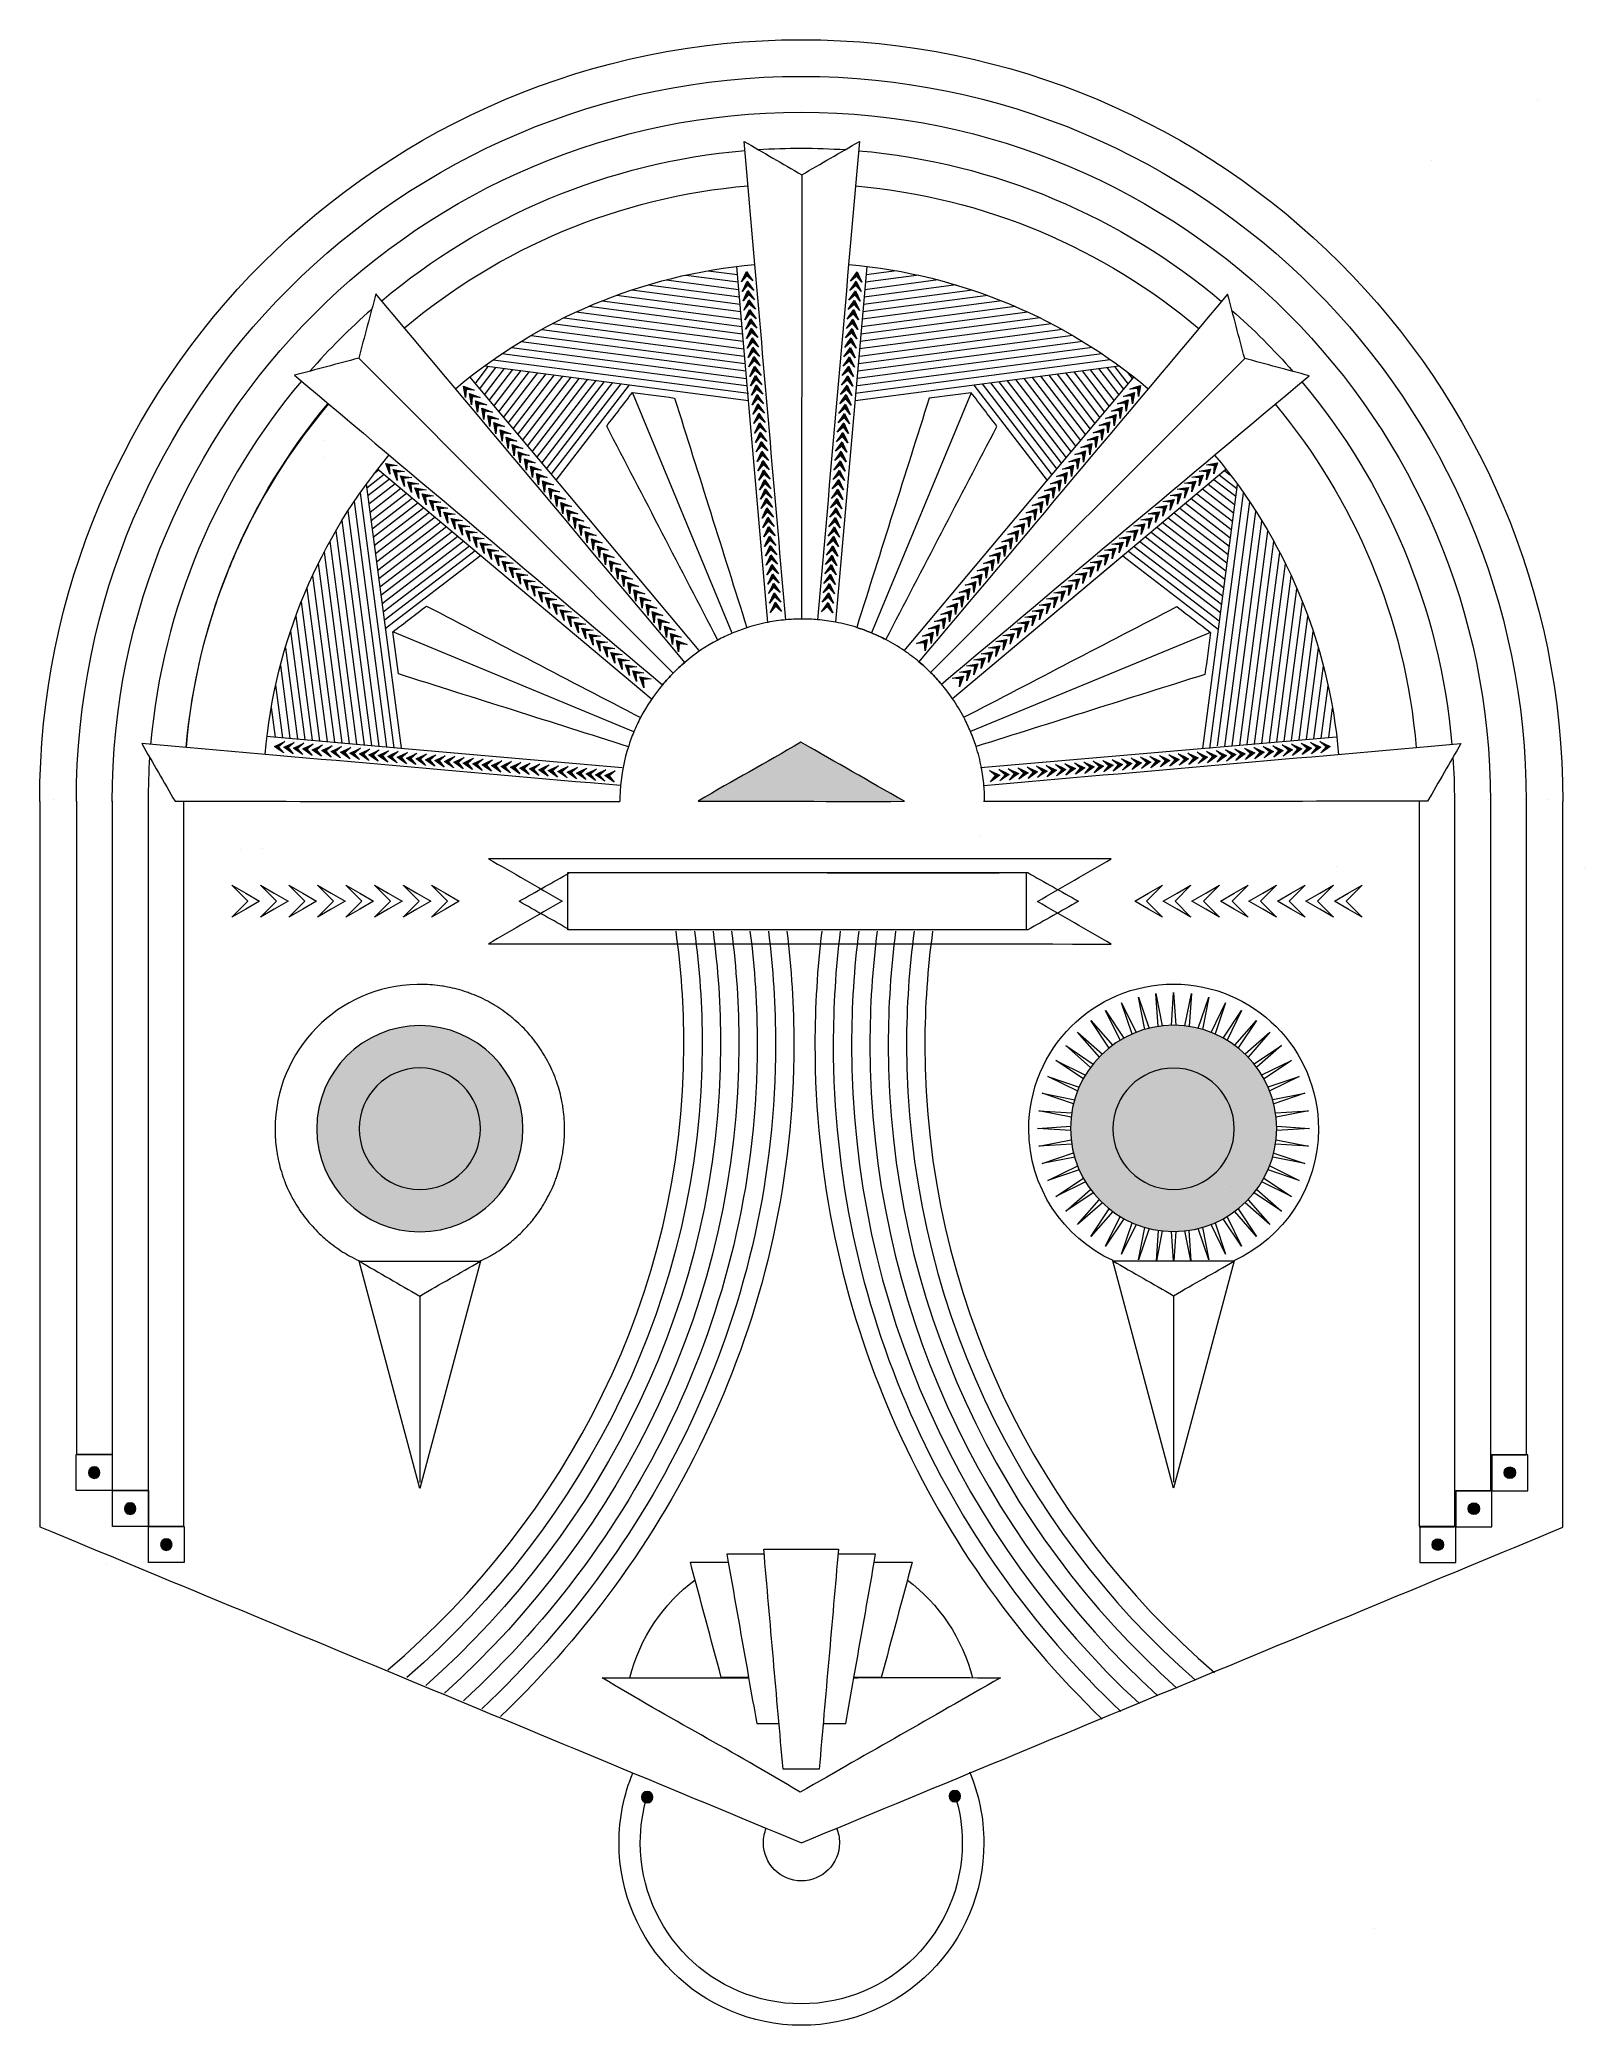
# Model space of a CAD drawing. Header units: inches. Extents: x 3.89 to 8.11, y -8.72 to -3.3.
import ezdxf

# ---------------------------------------------------------------- set-up
doc = ezdxf.new("R2010")
doc.units = ezdxf.units.IN
doc.header["$MEASUREMENT"] = 0
doc.layers.add('Layer 1', color=7, linetype='Continuous')

# ---------------------------------------------------------------- blocks, each defined once
blk = doc.blocks.new('block 2')
at = {"layer": 'Layer 1', "lineweight": 0}
blk.add_lwpolyline([(6.5856, -5.7279), (5.3356, -5.7279), (5.3356, -5.5716), (6.5856, -5.5716), (6.5856, -5.7279)], dxfattribs=at)
blk = doc.blocks.new('block 4')
at = {"layer": 'Layer 1', "lineweight": 0}
for points in [[(4.8444, -7.7461), (5.3299, -7.3335), (5.652, -6.7226), (5.652, -6.041), (5.652, -5.9358), (5.6447, -5.8325), (5.6305, -5.7312)], [(4.8444, -7.7461), (5.3299, -7.3335), (5.652, -6.7226), (5.652, -6.041), (5.652, -5.9358), (5.6447, -5.8325), (5.6305, -5.7312)], [(5.681, -5.7312), (5.6948, -5.8325), (5.702, -5.936), (5.702, -6.041), (5.702, -6.7287), (5.3816, -7.3461), (4.896, -7.7676)], [(5.7315, -5.7312), (5.7451, -5.8326), (5.752, -5.936), (5.752, -6.041), (5.752, -6.735), (5.4331, -7.3587), (4.9476, -7.7889)], [(5.7819, -5.7312), (5.7952, -5.8326), (5.802, -5.936), (5.802, -6.041), (5.802, -6.7412), (5.4845, -7.3714), (4.999, -7.8101)], [(5.8323, -5.7312), (5.8453, -5.8328), (5.852, -5.9361), (5.852, -6.041), (5.852, -6.7475), (5.5359, -7.384), (5.0501, -7.8313)], [(5.8827, -5.7312), (5.8955, -5.8328), (5.902, -5.9361), (5.902, -6.041), (5.902, -6.7538), (5.5869, -7.3969), (5.1008, -7.8524)], [(5.933, -5.7312), (5.9456, -5.8328), (5.952, -5.9361), (5.952, -6.041), (5.952, -6.76), (5.638, -7.4096), (5.1515, -7.8733)]]:
    blk.add_open_spline(points, degree=3, knots=[0, 0, 0, 0, 1, 1, 1, 2, 2, 2, 2], dxfattribs=at)
blk = doc.blocks.new('block 5')
at = {"layer": 'Layer 1', "lineweight": 0}
for points in [[(6.0283, -5.7312), (6.0159, -5.8328), (6.0095, -5.9361), (6.0095, -6.041), (6.0095, -6.7637), (6.3102, -7.4164), (6.7934, -7.8806)], [(6.0785, -5.7312), (6.0659, -5.8328), (6.0595, -5.9361), (6.0595, -6.041), (6.0595, -6.7575), (6.361, -7.4037), (6.8441, -7.8596)], [(6.129, -5.7312), (6.116, -5.8328), (6.1095, -5.9361), (6.1095, -6.041), (6.1095, -6.7513), (6.4117, -7.391), (6.8948, -7.8385)], [(6.1794, -5.7312), (6.1662, -5.8326), (6.1595, -5.936), (6.1595, -6.041), (6.1595, -6.7451), (6.4627, -7.3783), (6.9456, -7.8174)], [(6.2298, -5.7312), (6.2165, -5.8326), (6.2095, -5.936), (6.2095, -6.041), (6.2095, -6.7389), (6.5138, -7.3658), (6.997, -7.7961)], [(6.2802, -5.7312), (6.2666, -5.8325), (6.2595, -5.936), (6.2595, -6.041), (6.2595, -6.7328), (6.5649, -7.3532), (7.0483, -7.7749)], [(6.3306, -5.7312), (6.3167, -5.8325), (6.3095, -5.9358), (6.3095, -6.041), (6.3095, -6.7267), (6.6163, -7.3407), (7.1001, -7.7535)], [(6.3306, -5.7312), (6.3167, -5.8325), (6.3095, -5.9358), (6.3095, -6.041), (6.3095, -6.7267), (6.6163, -7.3407), (7.1001, -7.7535)]]:
    blk.add_open_spline(points, degree=3, knots=[0, 0, 0, 0, 1, 1, 1, 2, 2, 2, 2], dxfattribs=at)
blk = doc.blocks.new('block 3')
at = {"layer": 'Layer 1'}
for name in ['block 4', 'block 5']:
    blk.add_blockref(name, (0, 0), dxfattribs=at)
blk = doc.blocks.new('block 7')
at = {"layer": 'Layer 1', "lineweight": 0}
blk.add_lwpolyline([(4.931, -7.2515), (4.7654, -6.6311), (5.0966, -6.6311), (4.931, -7.2515)], dxfattribs=at)
blk.add_open_spline([(4.7654, -6.6311), (4.8225, -6.665), (4.8739, -6.6932), (4.931, -6.7271), (4.989, -6.6917), (5.0386, -6.6665), (5.0966, -6.6311)], degree=3, knots=[0, 0, 0, 0, 1, 1, 1, 2, 2, 2, 2], dxfattribs=at)
blk = doc.blocks.new('block 6')
at = {"layer": 'Layer 1', "lineweight": 0}
blk.add_lwpolyline([(4.931, -6.7271), (4.931, -7.2353)], dxfattribs=at)
at = {"layer": 'Layer 1'}
blk.add_blockref('block 7', (0, 0), dxfattribs=at)
blk = doc.blocks.new('block 9')
at = {"layer": 'Layer 1', "lineweight": 0}
blk.add_lwpolyline([(6.9883, -7.2508), (6.8226, -6.6304), (7.1539, -6.6304), (6.9883, -7.2508)], dxfattribs=at)
blk.add_open_spline([(6.8226, -6.6304), (6.8797, -6.6643), (6.9312, -6.6924), (6.9883, -6.7263), (7.0463, -6.691), (7.0959, -6.6658), (7.1539, -6.6304)], degree=3, knots=[0, 0, 0, 0, 1, 1, 1, 2, 2, 2, 2], dxfattribs=at)
blk = doc.blocks.new('block 8')
at = {"layer": 'Layer 1', "lineweight": 0}
blk.add_lwpolyline([(6.9883, -6.7263), (6.9883, -7.2346)], dxfattribs=at)
at = {"layer": 'Layer 1'}
blk.add_blockref('block 9', (0, 0), dxfattribs=at)
blk = doc.blocks.new('block 10')
at = {"layer": 'Layer 1', "lineweight": 0}
for points in [[(5.8806, -4.889), (5.7962, -3.918)], [(6.1512, -3.918), (6.066, -4.8885)]]:
    blk.add_lwpolyline(points, dxfattribs=at)
blk = doc.blocks.new('block 11')
at = {"layer": 'Layer 1', "lineweight": 0}
for points in [[(5.6571, -3.9416), (5.7999, -3.9604)], [(5.7178, -3.9296), (5.7981, -3.9401)], [(5.468, -3.9967), (5.8069, -4.0413)], [(5.5096, -3.9822), (5.8051, -4.0211)], [(5.5544, -3.9681), (5.8034, -4.0008)], [(5.6032, -3.9545), (5.8016, -3.9806)], [(5.3251, -4.0579), (5.8139, -4.1222)], [(5.358, -4.0422), (5.8122, -4.102)], [(5.3926, -4.0268), (5.8104, -4.0818)], [(5.4292, -4.0116), (5.8087, -4.0615)], [(5.2353, -4.1061), (5.8192, -4.1829)], [(5.2639, -4.0898), (5.8165, -4.1626)], [(5.2938, -4.0738), (5.8157, -4.1425)], [(5.1552, -4.1555), (5.8215, -4.2432)], [(5.1815, -4.139), (5.8227, -4.2234)], [(5.2079, -4.1224), (5.821, -4.2032)], [(5.1085, -4.1889), (5.828, -4.2836)], [(5.1316, -4.1724), (5.828, -4.2641)]]:
    blk.add_lwpolyline(points, dxfattribs=at)
blk = doc.blocks.new('block 12')
at = {"layer": 'Layer 1', "lineweight": 0}
for points in [[(6.2532, -4.9668), (6.8801, -4.2205)], [(7.1311, -4.4715), (6.3846, -5.0975)]]:
    blk.add_lwpolyline(points, dxfattribs=at)
blk = doc.blocks.new('block 14')
at = {"layer": 'Layer 1', "lineweight": 0}
for points in [[(6.2926, -3.942), (6.1473, -3.9611)], [(6.2321, -3.93), (6.1491, -3.9409)], [(6.481, -3.9972), (6.1403, -4.0421)], [(6.4395, -3.9827), (6.1421, -4.0218)], [(6.3949, -3.9686), (6.1438, -4.0016)], [(6.3462, -3.955), (6.1456, -3.9814)], [(6.6237, -4.0584), (6.1333, -4.123)], [(6.5909, -4.0427), (6.135, -4.1028)], [(6.5563, -4.0273), (6.1368, -4.0825)], [(6.5198, -4.0121), (6.1385, -4.0623)], [(6.7133, -4.1066), (6.128, -4.1837)], [(6.6847, -4.0904), (6.1307, -4.1633)], [(6.6549, -4.0743), (6.1315, -4.1432)], [(6.7671, -4.1395), (6.1245, -4.2241)], [(6.792, -4.1563), (6.1257, -4.244)], [(6.7407, -4.123), (6.1262, -4.2039)], [(6.8156, -4.1732), (6.1192, -4.2648)], [(6.8387, -4.1897), (6.1192, -4.2844)]]:
    blk.add_lwpolyline(points, dxfattribs=at)
blk = doc.blocks.new('block 13')
at = {"layer": 'Layer 1', "lineweight": 0}
for points in [[(6.7223, -4.4088), (6.5803, -4.2237)], [(6.7354, -4.3932), (6.603, -4.2207)], [(6.7484, -4.3776), (6.6257, -4.2177)], [(6.7615, -4.3621), (6.6484, -4.2147)], [(6.7745, -4.3465), (6.6711, -4.2117)], [(6.7876, -4.331), (6.6938, -4.2087)], [(6.8006, -4.3154), (6.7165, -4.2057)], [(6.8137, -4.2998), (6.7392, -4.2028)], [(6.8267, -4.2843), (6.7619, -4.1998)], [(6.8398, -4.2687), (6.7846, -4.1968)], [(6.8528, -4.2531), (6.8073, -4.1938)], [(6.8649, -4.2388), (6.8283, -4.191)], [(6.8764, -4.2237), (6.8636, -4.2071)], [(6.644, -4.5022), (6.4441, -4.2416)], [(6.6571, -4.4866), (6.4668, -4.2386)], [(6.6701, -4.471), (6.4895, -4.2356)], [(6.6832, -4.4555), (6.5122, -4.2326)], [(6.6962, -4.4399), (6.5349, -4.2297)], [(6.7093, -4.4243), (6.5576, -4.2267)]]:
    blk.add_lwpolyline(points, dxfattribs=at)
at = {"layer": 'Layer 1'}
blk.add_blockref('block 14', (0, 0), dxfattribs=at)
blk = doc.blocks.new('block 15')
at = {"layer": 'Layer 1', "lineweight": 0}
for points in [[(6.4616, -5.2852), (7.4327, -5.2008)], [(6.4622, -5.4706), (6.4622, -5.4706)], [(7.4327, -5.5558), (7.4327, -5.5558)]]:
    blk.add_lwpolyline(points, dxfattribs=at)
blk = doc.blocks.new('block 17')
at = {"layer": 'Layer 1', "lineweight": 0}
for points in [[(7.1618, -4.5131), (7.0671, -5.2326)], [(7.1783, -4.5362), (7.0866, -5.2326)], [(7.1952, -4.5598), (7.1075, -5.2261)], [(7.2117, -4.5861), (7.1273, -5.2273)], [(7.2282, -4.6125), (7.1475, -5.2256)], [(7.2446, -4.6399), (7.1678, -5.2238)], [(7.2609, -4.6685), (7.1881, -5.2211)], [(7.2769, -4.6984), (7.2082, -5.2203)], [(7.2928, -4.7297), (7.2285, -5.2185)], [(7.3085, -4.7626), (7.2487, -5.2168)], [(7.3239, -4.7972), (7.2689, -5.215)], [(7.3391, -4.8338), (7.2892, -5.2133)], [(7.354, -4.8726), (7.3094, -5.2115)], [(7.3685, -4.9142), (7.3296, -5.2097)], [(7.3826, -4.959), (7.3498, -5.208)], [(7.3962, -5.0078), (7.3701, -5.2062)], [(7.4091, -5.0617), (7.3903, -5.2045)], [(7.4211, -5.1224), (7.4105, -5.2027)]]:
    blk.add_lwpolyline(points, dxfattribs=at)
blk = doc.blocks.new('block 16')
at = {"layer": 'Layer 1', "lineweight": 0}
for points in [[(7.1127, -4.4869), (7.1604, -4.5235)], [(7.1277, -4.4755), (7.1417, -4.4861)], [(7.0516, -4.5381), (7.1487, -4.6126)], [(7.0672, -4.5251), (7.1517, -4.5899)], [(7.0827, -4.512), (7.1547, -4.5672)], [(7.0983, -4.499), (7.1577, -4.5445)], [(6.9738, -4.6034), (7.1338, -4.7261)], [(6.9894, -4.5903), (7.1367, -4.7034)], [(7.0049, -4.5773), (7.1397, -4.6807)], [(7.0205, -4.5642), (7.1427, -4.658)], [(7.0361, -4.5512), (7.1457, -4.6353)], [(6.9116, -4.6556), (7.1218, -4.8169)], [(6.9271, -4.6425), (7.1248, -4.7942)], [(6.9427, -4.6295), (7.1278, -4.7715)], [(6.9582, -4.6164), (7.1308, -4.7488)], [(6.8493, -4.7078), (7.1098, -4.9077)], [(6.8649, -4.6948), (7.1128, -4.885)], [(6.8804, -4.6817), (7.1158, -4.8623)], [(6.896, -4.6686), (7.1188, -4.8396)]]:
    blk.add_lwpolyline(points, dxfattribs=at)
at = {"layer": 'Layer 1'}
blk.add_blockref('block 17', (0, 0), dxfattribs=at)
blk = doc.blocks.new('block 19')
at = {"layer": 'Layer 1', "lineweight": 0}
for points in [[(7.1311, -4.4715), (6.8649, -4.6948)], [(6.8493, -4.7078), (6.3846, -5.0975)], [(6.8649, -4.6948), (6.8493, -4.7078)]]:
    blk.add_lwpolyline(points, dxfattribs=at)
blk = doc.blocks.new('block 18')
at = {"layer": 'Layer 1'}
blk.add_blockref('block 19', (0, 0), dxfattribs=at)
blk = doc.blocks.new('block 20')
at = {"layer": 'Layer 1', "lineweight": 0}
for points in [[(5.0669, -4.2196), (5.6929, -4.9661)], [(5.5622, -5.0975), (4.8159, -4.4706)]]:
    blk.add_lwpolyline(points, dxfattribs=at)
blk = doc.blocks.new('block 22')
at = {"layer": 'Layer 1', "lineweight": 0}
for points in [[(4.5134, -5.1995), (4.8596, -5.2299)], [(4.8596, -5.2299), (4.8798, -5.2317)], [(4.8798, -5.2317), (5.4839, -5.2847)]]:
    blk.add_lwpolyline(points, dxfattribs=at)
blk = doc.blocks.new('block 21')
at = {"layer": 'Layer 1'}
blk.add_blockref('block 22', (0, 0), dxfattribs=at)
blk = doc.blocks.new('block 23')
at = {"layer": 'Layer 1', "lineweight": 0}
for points in [[(4.8343, -4.4859), (4.7866, -4.5225)], [(4.8201, -4.4732), (4.8062, -4.4839)], [(4.7687, -4.5352), (4.8604, -5.2316)], [(4.7852, -4.5121), (4.88, -5.2316)], [(4.8487, -4.498), (4.7894, -4.5435)], [(4.8643, -4.511), (4.7924, -4.5662)], [(4.8799, -4.5241), (4.7954, -4.5889)], [(4.8954, -4.5371), (4.7983, -4.6116)], [(4.7353, -4.5851), (4.8197, -5.2263)], [(4.7519, -4.5588), (4.84, -5.2282)], [(4.911, -4.5502), (4.8013, -4.6343)], [(4.9265, -4.5632), (4.8043, -4.657)], [(4.9421, -4.5763), (4.8073, -4.6797)], [(4.9577, -4.5893), (4.8103, -4.7024)], [(4.9732, -4.6024), (4.8133, -4.7251)], [(4.7024, -4.6389), (4.7793, -5.2228)], [(4.7188, -4.6115), (4.7995, -5.2246)], [(4.9888, -4.6155), (4.8163, -4.7478)], [(5.0044, -4.6285), (4.8193, -4.7705)], [(5.0199, -4.6416), (4.8223, -4.7932)], [(5.0355, -4.6546), (4.8252, -4.8159)], [(4.6701, -4.6974), (4.7388, -5.2193)], [(4.6862, -4.6675), (4.7589, -5.2202)], [(5.0511, -4.6677), (4.8282, -4.8386)], [(5.0666, -4.6807), (4.8312, -4.8613)], [(5.0822, -4.6938), (4.8342, -4.884)], [(5.0977, -4.7068), (4.8372, -4.9067)], [(4.6386, -4.7616), (4.6984, -5.2158)], [(4.6542, -4.7287), (4.7186, -5.2175)], [(4.6231, -4.7962), (4.6781, -5.214)], [(4.593, -4.8717), (4.6377, -5.2105)], [(4.6079, -4.8328), (4.6579, -5.2123)], [(4.5785, -4.9132), (4.6174, -5.2088)], [(4.5644, -4.958), (4.5972, -5.207)], [(4.5508, -5.0068), (4.577, -5.2052)], [(4.5379, -5.0607), (4.5567, -5.2035)], [(4.5259, -5.1215), (4.5365, -5.2017)]]:
    blk.add_lwpolyline(points, dxfattribs=at)
blk = doc.blocks.new('block 26')
at = {"layer": 'Layer 1'}
h = blk.add_hatch(color=32, dxfattribs=at)
h.dxf.hatch_style = 2
h.paths.add_polyline_path([(5.8402, -3.9575), (5.8234, -3.9434), (5.8092, -3.9603), (5.8158, -3.9461), (5.8224, -3.932), (5.8313, -3.9448)])
h = blk.add_hatch(color=32, dxfattribs=at)
h.dxf.hatch_style = 2
h.paths.add_polyline_path([(5.8256, -3.9691), (5.8114, -3.986), (5.818, -3.9719), (5.8246, -3.9578), (5.8335, -3.9705), (5.8425, -3.9833)])
h = blk.add_hatch(color=32, dxfattribs=at)
h.dxf.hatch_style = 2
h.paths.add_polyline_path([(5.8278, -3.9949), (5.8137, -4.0118), (5.8202, -3.9977), (5.8268, -3.9835), (5.8358, -3.9963), (5.8447, -4.0091)])
h = blk.add_hatch(color=32, dxfattribs=at)
h.dxf.hatch_style = 2
h.paths.add_polyline_path([(5.8301, -4.0207), (5.8159, -4.0376), (5.8225, -4.0234), (5.8291, -4.0093), (5.838, -4.0221), (5.847, -4.0348)])
h = blk.add_hatch(color=32, dxfattribs=at)
h.dxf.hatch_style = 2
h.paths.add_polyline_path([(5.8323, -4.0464), (5.8181, -4.0633), (5.8247, -4.0492), (5.8313, -4.0351), (5.8403, -4.0478), (5.8492, -4.0606)])
h = blk.add_hatch(color=32, dxfattribs=at)
h.dxf.hatch_style = 2
h.paths.add_polyline_path([(5.8346, -4.0722), (5.8204, -4.0891), (5.827, -4.075), (5.8336, -4.0608), (5.8425, -4.0736), (5.8514, -4.0864)])
h = blk.add_hatch(color=32, dxfattribs=at)
h.dxf.hatch_style = 2
h.paths.add_polyline_path([(5.8368, -4.098), (5.8226, -4.1149), (5.8292, -4.1007), (5.8358, -4.0866), (5.8447, -4.0994), (5.8537, -4.1121)])
h = blk.add_hatch(color=32, dxfattribs=at)
h.dxf.hatch_style = 2
h.paths.add_polyline_path([(5.839, -4.1237), (5.8249, -4.1406), (5.8315, -4.1265), (5.838, -4.1124), (5.847, -4.1251), (5.8559, -4.1379)])
h = blk.add_hatch(color=32, dxfattribs=at)
h.dxf.hatch_style = 2
h.paths.add_polyline_path([(5.8413, -4.1495), (5.8271, -4.1664), (5.8337, -4.1523), (5.8403, -4.1381), (5.8492, -4.1509), (5.8582, -4.1637)])
h = blk.add_hatch(color=32, dxfattribs=at)
h.dxf.hatch_style = 2
h.paths.add_polyline_path([(5.8435, -4.1753), (5.8293, -4.1922), (5.8359, -4.178), (5.8425, -4.1639), (5.8515, -4.1767), (5.8604, -4.1894)])
h = blk.add_hatch(color=32, dxfattribs=at)
h.dxf.hatch_style = 2
h.paths.add_polyline_path([(5.8458, -4.201), (5.8316, -4.2179), (5.8382, -4.2038), (5.8448, -4.1897), (5.8537, -4.2024), (5.8626, -4.2152)])
h = blk.add_hatch(color=32, dxfattribs=at)
h.dxf.hatch_style = 2
h.paths.add_polyline_path([(5.848, -4.2268), (5.8338, -4.2437), (5.8404, -4.2296), (5.847, -4.2154), (5.8559, -4.2282), (5.8649, -4.241)])
h = blk.add_hatch(color=32, dxfattribs=at)
h.dxf.hatch_style = 2
h.paths.add_polyline_path([(5.8502, -4.2526), (5.8361, -4.2695), (5.8427, -4.2553), (5.8492, -4.2412), (5.8582, -4.254), (5.8671, -4.2667)])
h = blk.add_hatch(color=32, dxfattribs=at)
h.dxf.hatch_style = 2
h.paths.add_polyline_path([(5.8525, -4.2783), (5.8383, -4.2952), (5.8449, -4.2811), (5.8515, -4.267), (5.8604, -4.2797), (5.8694, -4.2925)])
h = blk.add_hatch(color=32, dxfattribs=at)
h.dxf.hatch_style = 2
h.paths.add_polyline_path([(5.8547, -4.3041), (5.8405, -4.321), (5.8471, -4.3069), (5.8537, -4.2927), (5.8627, -4.3055), (5.8716, -4.3183)])
h = blk.add_hatch(color=32, dxfattribs=at)
h.dxf.hatch_style = 2
h.paths.add_polyline_path([(5.857, -4.3299), (5.8428, -4.3468), (5.8494, -4.3326), (5.856, -4.3185), (5.8649, -4.3313), (5.8738, -4.344)])
h = blk.add_hatch(color=32, dxfattribs=at)
h.dxf.hatch_style = 2
h.paths.add_polyline_path([(5.8592, -4.3556), (5.845, -4.3725), (5.8516, -4.3584), (5.8582, -4.3443), (5.8671, -4.357), (5.8761, -4.3698)])
h = blk.add_hatch(color=32, dxfattribs=at)
h.dxf.hatch_style = 2
h.paths.add_polyline_path([(5.8614, -4.3814), (5.8473, -4.3983), (5.8539, -4.3842), (5.8604, -4.37), (5.8694, -4.3828), (5.8783, -4.3956)])
h = blk.add_hatch(color=32, dxfattribs=at)
h.dxf.hatch_style = 2
h.paths.add_polyline_path([(5.8637, -4.4072), (5.8495, -4.4241), (5.8561, -4.4099), (5.8627, -4.3958), (5.8716, -4.4086), (5.8806, -4.4213)])
h = blk.add_hatch(color=32, dxfattribs=at)
h.dxf.hatch_style = 2
h.paths.add_polyline_path([(5.8659, -4.4329), (5.8517, -4.4498), (5.8583, -4.4357), (5.8649, -4.4216), (5.8739, -4.4343), (5.8828, -4.4471)])
h = blk.add_hatch(color=32, dxfattribs=at)
h.dxf.hatch_style = 2
h.paths.add_polyline_path([(5.8682, -4.4587), (5.854, -4.4756), (5.8606, -4.4615), (5.8672, -4.4473), (5.8761, -4.4601), (5.885, -4.4729)])
h = blk.add_hatch(color=32, dxfattribs=at)
h.dxf.hatch_style = 2
h.paths.add_polyline_path([(5.8704, -4.4845), (5.8562, -4.5014), (5.8628, -4.4872), (5.8694, -4.4731), (5.8783, -4.4859), (5.8873, -4.4986)])
h = blk.add_hatch(color=32, dxfattribs=at)
h.dxf.hatch_style = 2
h.paths.add_polyline_path([(5.8726, -4.5102), (5.8585, -4.5271), (5.8651, -4.513), (5.8716, -4.4989), (5.8806, -4.5116), (5.8895, -4.5244)])
h = blk.add_hatch(color=32, dxfattribs=at)
h.dxf.hatch_style = 2
h.paths.add_polyline_path([(5.8749, -4.536), (5.8607, -4.5529), (5.8673, -4.5388), (5.8739, -4.5246), (5.8828, -4.5374), (5.8918, -4.5502)])
h = blk.add_hatch(color=32, dxfattribs=at)
h.dxf.hatch_style = 2
h.paths.add_polyline_path([(5.8771, -4.5618), (5.863, -4.5787), (5.8695, -4.5645), (5.8761, -4.5504), (5.8851, -4.5632), (5.894, -4.576)])
h = blk.add_hatch(color=32, dxfattribs=at)
h.dxf.hatch_style = 2
h.paths.add_polyline_path([(5.8794, -4.5875), (5.8652, -4.6044), (5.8718, -4.5903), (5.8784, -4.5762), (5.8873, -4.5889), (5.8963, -4.6017)])
h = blk.add_hatch(color=32, dxfattribs=at)
h.dxf.hatch_style = 2
h.paths.add_polyline_path([(5.8816, -4.6133), (5.8674, -4.6302), (5.874, -4.6161), (5.8806, -4.6019), (5.8895, -4.6147), (5.8985, -4.6275)])
h = blk.add_hatch(color=32, dxfattribs=at)
h.dxf.hatch_style = 2
h.paths.add_polyline_path([(5.8838, -4.6391), (5.8697, -4.656), (5.8763, -4.6418), (5.8828, -4.6277), (5.8918, -4.6405), (5.9007, -4.6533)])
h = blk.add_hatch(color=32, dxfattribs=at)
h.dxf.hatch_style = 2
h.paths.add_polyline_path([(5.8861, -4.6649), (5.8719, -4.6817), (5.8785, -4.6676), (5.8851, -4.6535), (5.894, -4.6663), (5.903, -4.679)])
h = blk.add_hatch(color=32, dxfattribs=at)
h.dxf.hatch_style = 2
h.paths.add_polyline_path([(5.8883, -4.6906), (5.8742, -4.7075), (5.8807, -4.6934), (5.8873, -4.6792), (5.8963, -4.692), (5.9052, -4.7048)])
h = blk.add_hatch(color=32, dxfattribs=at)
h.dxf.hatch_style = 2
h.paths.add_polyline_path([(5.8906, -4.7164), (5.8764, -4.7333), (5.883, -4.7191), (5.8896, -4.705), (5.8985, -4.7178), (5.9075, -4.7306)])
h = blk.add_hatch(color=32, dxfattribs=at)
h.dxf.hatch_style = 2
h.paths.add_polyline_path([(5.8928, -4.7422), (5.8786, -4.759), (5.8852, -4.7449), (5.8918, -4.7308), (5.9008, -4.7436), (5.9097, -4.7563)])
h = blk.add_hatch(color=32, dxfattribs=at)
h.dxf.hatch_style = 2
h.paths.add_polyline_path([(5.895, -4.7679), (5.8809, -4.7848), (5.8875, -4.7707), (5.894, -4.7566), (5.903, -4.7693), (5.9119, -4.7821)])
h = blk.add_hatch(color=32, dxfattribs=at)
h.dxf.hatch_style = 2
h.paths.add_polyline_path([(5.8973, -4.7937), (5.8831, -4.8106), (5.8897, -4.7964), (5.8963, -4.7823), (5.9052, -4.7951), (5.9142, -4.8079)])
h = blk.add_hatch(color=32, dxfattribs=at)
h.dxf.hatch_style = 2
h.paths.add_polyline_path([(5.8995, -4.8195), (5.8854, -4.8363), (5.8919, -4.8222), (5.8985, -4.8081), (5.9075, -4.8209), (5.9164, -4.8336)])
h = blk.add_hatch(color=32, dxfattribs=at)
h.dxf.hatch_style = 2
h.paths.add_polyline_path([(5.9187, -4.8594), (5.9018, -4.8452), (5.8876, -4.8621), (5.8942, -4.848), (5.9008, -4.8339), (5.9097, -4.8466)])
at = {"layer": 'Layer 1', "lineweight": 0}
for points in [[(5.8402, -3.9575), (5.8234, -3.9434), (5.8092, -3.9603), (5.8158, -3.9461), (5.8224, -3.932), (5.8313, -3.9448), (5.8402, -3.9575)], [(5.8256, -3.9691), (5.8114, -3.986), (5.818, -3.9719), (5.8246, -3.9578), (5.8335, -3.9705), (5.8425, -3.9833), (5.8256, -3.9691)], [(5.8278, -3.9949), (5.8137, -4.0118), (5.8202, -3.9977), (5.8268, -3.9835), (5.8358, -3.9963), (5.8447, -4.0091), (5.8278, -3.9949)], [(5.8301, -4.0207), (5.8159, -4.0376), (5.8225, -4.0234), (5.8291, -4.0093), (5.838, -4.0221), (5.847, -4.0348), (5.8301, -4.0207)], [(5.8323, -4.0464), (5.8181, -4.0633), (5.8247, -4.0492), (5.8313, -4.0351), (5.8403, -4.0478), (5.8492, -4.0606), (5.8323, -4.0464)], [(5.8346, -4.0722), (5.8204, -4.0891), (5.827, -4.075), (5.8336, -4.0608), (5.8425, -4.0736), (5.8514, -4.0864), (5.8346, -4.0722)], [(5.8368, -4.098), (5.8226, -4.1149), (5.8292, -4.1007), (5.8358, -4.0866), (5.8447, -4.0994), (5.8537, -4.1121), (5.8368, -4.098)], [(5.839, -4.1237), (5.8249, -4.1406), (5.8315, -4.1265), (5.838, -4.1124), (5.847, -4.1251), (5.8559, -4.1379), (5.839, -4.1237)], [(5.8413, -4.1495), (5.8271, -4.1664), (5.8337, -4.1523), (5.8403, -4.1381), (5.8492, -4.1509), (5.8582, -4.1637), (5.8413, -4.1495)], [(5.8435, -4.1753), (5.8293, -4.1922), (5.8359, -4.178), (5.8425, -4.1639), (5.8515, -4.1767), (5.8604, -4.1894), (5.8435, -4.1753)], [(5.8458, -4.201), (5.8316, -4.2179), (5.8382, -4.2038), (5.8448, -4.1897), (5.8537, -4.2024), (5.8626, -4.2152), (5.8458, -4.201)], [(5.848, -4.2268), (5.8338, -4.2437), (5.8404, -4.2296), (5.847, -4.2154), (5.8559, -4.2282), (5.8649, -4.241), (5.848, -4.2268)], [(5.8502, -4.2526), (5.8361, -4.2695), (5.8427, -4.2553), (5.8492, -4.2412), (5.8582, -4.254), (5.8671, -4.2667), (5.8502, -4.2526)], [(5.8525, -4.2783), (5.8383, -4.2952), (5.8449, -4.2811), (5.8515, -4.267), (5.8604, -4.2797), (5.8694, -4.2925), (5.8525, -4.2783)], [(5.8547, -4.3041), (5.8405, -4.321), (5.8471, -4.3069), (5.8537, -4.2927), (5.8627, -4.3055), (5.8716, -4.3183), (5.8547, -4.3041)], [(5.857, -4.3299), (5.8428, -4.3468), (5.8494, -4.3326), (5.856, -4.3185), (5.8649, -4.3313), (5.8738, -4.344), (5.857, -4.3299)], [(5.8592, -4.3556), (5.845, -4.3725), (5.8516, -4.3584), (5.8582, -4.3443), (5.8671, -4.357), (5.8761, -4.3698), (5.8592, -4.3556)], [(5.8614, -4.3814), (5.8473, -4.3983), (5.8539, -4.3842), (5.8604, -4.37), (5.8694, -4.3828), (5.8783, -4.3956), (5.8614, -4.3814)], [(5.8637, -4.4072), (5.8495, -4.4241), (5.8561, -4.4099), (5.8627, -4.3958), (5.8716, -4.4086), (5.8806, -4.4213), (5.8637, -4.4072)], [(5.8659, -4.4329), (5.8517, -4.4498), (5.8583, -4.4357), (5.8649, -4.4216), (5.8739, -4.4343), (5.8828, -4.4471), (5.8659, -4.4329)], [(5.8682, -4.4587), (5.854, -4.4756), (5.8606, -4.4615), (5.8672, -4.4473), (5.8761, -4.4601), (5.885, -4.4729), (5.8682, -4.4587)], [(5.8704, -4.4845), (5.8562, -4.5014), (5.8628, -4.4872), (5.8694, -4.4731), (5.8783, -4.4859), (5.8873, -4.4986), (5.8704, -4.4845)], [(5.8726, -4.5102), (5.8585, -4.5271), (5.8651, -4.513), (5.8716, -4.4989), (5.8806, -4.5116), (5.8895, -4.5244), (5.8726, -4.5102)], [(5.8749, -4.536), (5.8607, -4.5529), (5.8673, -4.5388), (5.8739, -4.5246), (5.8828, -4.5374), (5.8918, -4.5502), (5.8749, -4.536)], [(5.8771, -4.5618), (5.863, -4.5787), (5.8695, -4.5645), (5.8761, -4.5504), (5.8851, -4.5632), (5.894, -4.576), (5.8771, -4.5618)], [(5.8794, -4.5875), (5.8652, -4.6044), (5.8718, -4.5903), (5.8784, -4.5762), (5.8873, -4.5889), (5.8963, -4.6017), (5.8794, -4.5875)], [(5.8816, -4.6133), (5.8674, -4.6302), (5.874, -4.6161), (5.8806, -4.6019), (5.8895, -4.6147), (5.8985, -4.6275), (5.8816, -4.6133)], [(5.8838, -4.6391), (5.8697, -4.656), (5.8763, -4.6418), (5.8828, -4.6277), (5.8918, -4.6405), (5.9007, -4.6533), (5.8838, -4.6391)], [(5.8861, -4.6649), (5.8719, -4.6817), (5.8785, -4.6676), (5.8851, -4.6535), (5.894, -4.6663), (5.903, -4.679), (5.8861, -4.6649)], [(5.8883, -4.6906), (5.8742, -4.7075), (5.8807, -4.6934), (5.8873, -4.6792), (5.8963, -4.692), (5.9052, -4.7048), (5.8883, -4.6906)], [(5.8906, -4.7164), (5.8764, -4.7333), (5.883, -4.7191), (5.8896, -4.705), (5.8985, -4.7178), (5.9075, -4.7306), (5.8906, -4.7164)], [(5.8928, -4.7422), (5.8786, -4.759), (5.8852, -4.7449), (5.8918, -4.7308), (5.9008, -4.7436), (5.9097, -4.7563), (5.8928, -4.7422)], [(5.895, -4.7679), (5.8809, -4.7848), (5.8875, -4.7707), (5.894, -4.7566), (5.903, -4.7693), (5.9119, -4.7821), (5.895, -4.7679)], [(5.8973, -4.7937), (5.8831, -4.8106), (5.8897, -4.7964), (5.8963, -4.7823), (5.9052, -4.7951), (5.9142, -4.8079), (5.8973, -4.7937)], [(5.8995, -4.8195), (5.8854, -4.8363), (5.8919, -4.8222), (5.8985, -4.8081), (5.9075, -4.8209), (5.9164, -4.8336), (5.8995, -4.8195)], [(5.9187, -4.8594), (5.9018, -4.8452), (5.8876, -4.8621), (5.8942, -4.848), (5.9008, -4.8339), (5.9097, -4.8466), (5.9187, -4.8594)]]:
    blk.add_lwpolyline(points, dxfattribs=at)
blk = doc.blocks.new('block 25')
at = {"layer": 'Layer 1'}
blk.add_blockref('block 26', (0, 0), dxfattribs=at)
blk = doc.blocks.new('block 28')
at = {"layer": 'Layer 1'}
h = blk.add_hatch(color=32, dxfattribs=at)
h.dxf.hatch_style = 2
h.paths.add_polyline_path([(6.1377, -3.961), (6.1236, -3.9441), (6.1067, -3.9583), (6.1156, -3.9455), (6.1246, -3.9328), (6.1312, -3.9469)])
h = blk.add_hatch(color=32, dxfattribs=at)
h.dxf.hatch_style = 2
h.paths.add_polyline_path([(6.119, -3.9957), (6.1021, -4.0098), (6.1111, -3.9971), (6.12, -3.9843), (6.1266, -3.9984), (6.1332, -4.0125)])
h = blk.add_hatch(color=32, dxfattribs=at)
h.dxf.hatch_style = 2
h.paths.add_polyline_path([(6.1213, -3.9699), (6.1044, -3.9841), (6.1134, -3.9713), (6.1223, -3.9585), (6.1289, -3.9727), (6.1355, -3.9868)])
h = blk.add_hatch(color=32, dxfattribs=at)
h.dxf.hatch_style = 2
h.paths.add_polyline_path([(6.1122, -4.073), (6.0953, -4.0871), (6.1043, -4.0744), (6.1132, -4.0616), (6.1198, -4.0757), (6.1264, -4.0898)])
h = blk.add_hatch(color=32, dxfattribs=at)
h.dxf.hatch_style = 2
h.paths.add_polyline_path([(6.1145, -4.0472), (6.0976, -4.0614), (6.1066, -4.0486), (6.1155, -4.0358), (6.1221, -4.0499), (6.1287, -4.0641)])
h = blk.add_hatch(color=32, dxfattribs=at)
h.dxf.hatch_style = 2
h.paths.add_polyline_path([(6.1168, -4.0214), (6.0999, -4.0356), (6.1088, -4.0228), (6.1178, -4.0101), (6.1244, -4.0242), (6.1309, -4.0383)])
h = blk.add_hatch(color=32, dxfattribs=at)
h.dxf.hatch_style = 2
h.paths.add_polyline_path([(6.1077, -4.1245), (6.0908, -4.1387), (6.0997, -4.1259), (6.1087, -4.1131), (6.1153, -4.1272), (6.1219, -4.1414)])
h = blk.add_hatch(color=32, dxfattribs=at)
h.dxf.hatch_style = 2
h.paths.add_polyline_path([(6.11, -4.0987), (6.0931, -4.1129), (6.102, -4.1001), (6.111, -4.0873), (6.1175, -4.1015), (6.1241, -4.1156)])
h = blk.add_hatch(color=32, dxfattribs=at)
h.dxf.hatch_style = 2
h.paths.add_polyline_path([(6.1032, -4.176), (6.0863, -4.1902), (6.0952, -4.1774), (6.1042, -4.1646), (6.1107, -4.1788), (6.1173, -4.1929)])
h = blk.add_hatch(color=32, dxfattribs=at)
h.dxf.hatch_style = 2
h.paths.add_polyline_path([(6.1054, -4.1502), (6.0885, -4.1644), (6.0975, -4.1516), (6.1064, -4.1389), (6.113, -4.153), (6.1196, -4.1671)])
h = blk.add_hatch(color=32, dxfattribs=at)
h.dxf.hatch_style = 2
h.paths.add_polyline_path([(6.0986, -4.2275), (6.0817, -4.2417), (6.0907, -4.2289), (6.0996, -4.2162), (6.1062, -4.2303), (6.1128, -4.2444)])
h = blk.add_hatch(color=32, dxfattribs=at)
h.dxf.hatch_style = 2
h.paths.add_polyline_path([(6.1009, -4.2018), (6.084, -4.2159), (6.0929, -4.2032), (6.1019, -4.1904), (6.1085, -4.2045), (6.1151, -4.2187)])
h = blk.add_hatch(color=32, dxfattribs=at)
h.dxf.hatch_style = 2
h.paths.add_polyline_path([(6.0941, -4.2791), (6.0772, -4.2932), (6.0861, -4.2805), (6.0951, -4.2677), (6.1017, -4.2818), (6.1083, -4.296)])
h = blk.add_hatch(color=32, dxfattribs=at)
h.dxf.hatch_style = 2
h.paths.add_polyline_path([(6.0964, -4.2533), (6.0795, -4.2675), (6.0884, -4.2547), (6.0973, -4.2419), (6.1039, -4.2561), (6.1105, -4.2702)])
h = blk.add_hatch(color=32, dxfattribs=at)
h.dxf.hatch_style = 2
h.paths.add_polyline_path([(6.0896, -4.3306), (6.0727, -4.3448), (6.0816, -4.332), (6.0905, -4.3192), (6.0971, -4.3334), (6.1037, -4.3475)])
h = blk.add_hatch(color=32, dxfattribs=at)
h.dxf.hatch_style = 2
h.paths.add_polyline_path([(6.0918, -4.3048), (6.0749, -4.319), (6.0839, -4.3062), (6.0928, -4.2935), (6.0994, -4.3076), (6.106, -4.3217)])
h = blk.add_hatch(color=32, dxfattribs=at)
h.dxf.hatch_style = 2
h.paths.add_polyline_path([(6.085, -4.3821), (6.0681, -4.3963), (6.0771, -4.3835), (6.086, -4.3708), (6.0926, -4.3849), (6.0992, -4.399)])
h = blk.add_hatch(color=32, dxfattribs=at)
h.dxf.hatch_style = 2
h.paths.add_polyline_path([(6.0873, -4.3564), (6.0704, -4.3705), (6.0793, -4.3578), (6.0883, -4.345), (6.0949, -4.3591), (6.1015, -4.3733)])
h = blk.add_hatch(color=32, dxfattribs=at)
h.dxf.hatch_style = 2
h.paths.add_polyline_path([(6.0805, -4.4337), (6.0636, -4.4478), (6.0725, -4.4351), (6.0815, -4.4223), (6.0881, -4.4364), (6.0946, -4.4506)])
h = blk.add_hatch(color=32, dxfattribs=at)
h.dxf.hatch_style = 2
h.paths.add_polyline_path([(6.0827, -4.4079), (6.0659, -4.4221), (6.0748, -4.4093), (6.0837, -4.3965), (6.0903, -4.4107), (6.0969, -4.4248)])
h = blk.add_hatch(color=32, dxfattribs=at)
h.dxf.hatch_style = 2
h.paths.add_polyline_path([(6.0759, -4.4852), (6.0591, -4.4994), (6.068, -4.4866), (6.0769, -4.4738), (6.0835, -4.488), (6.0901, -4.5021)])
h = blk.add_hatch(color=32, dxfattribs=at)
h.dxf.hatch_style = 2
h.paths.add_polyline_path([(6.0782, -4.4594), (6.0613, -4.4736), (6.0703, -4.4608), (6.0792, -4.4481), (6.0858, -4.4622), (6.0924, -4.4763)])
h = blk.add_hatch(color=32, dxfattribs=at)
h.dxf.hatch_style = 2
h.paths.add_polyline_path([(6.0714, -4.5367), (6.0545, -4.5509), (6.0635, -4.5381), (6.0724, -4.5254), (6.079, -4.5395), (6.0856, -4.5536)])
h = blk.add_hatch(color=32, dxfattribs=at)
h.dxf.hatch_style = 2
h.paths.add_polyline_path([(6.0737, -4.511), (6.0568, -4.5251), (6.0657, -4.5124), (6.0747, -4.4996), (6.0813, -4.5137), (6.0878, -4.5278)])
h = blk.add_hatch(color=32, dxfattribs=at)
h.dxf.hatch_style = 2
h.paths.add_polyline_path([(6.0646, -4.614), (6.0477, -4.6282), (6.0567, -4.6154), (6.0656, -4.6026), (6.0722, -4.6168), (6.0788, -4.6309)])
h = blk.add_hatch(color=32, dxfattribs=at)
h.dxf.hatch_style = 2
h.paths.add_polyline_path([(6.0669, -4.5883), (6.05, -4.6024), (6.0589, -4.5897), (6.0679, -4.5769), (6.0745, -4.591), (6.081, -4.6051)])
h = blk.add_hatch(color=32, dxfattribs=at)
h.dxf.hatch_style = 2
h.paths.add_polyline_path([(6.0691, -4.5625), (6.0522, -4.5767), (6.0612, -4.5639), (6.0701, -4.5511), (6.0767, -4.5652), (6.0833, -4.5794)])
h = blk.add_hatch(color=32, dxfattribs=at)
h.dxf.hatch_style = 2
h.paths.add_polyline_path([(6.0601, -4.6655), (6.0432, -4.6797), (6.0521, -4.6669), (6.0611, -4.6542), (6.0676, -4.6683), (6.0742, -4.6824)])
h = blk.add_hatch(color=32, dxfattribs=at)
h.dxf.hatch_style = 2
h.paths.add_polyline_path([(6.0623, -4.6398), (6.0454, -4.654), (6.0544, -4.6412), (6.0633, -4.6284), (6.0699, -4.6425), (6.0765, -4.6567)])
h = blk.add_hatch(color=32, dxfattribs=at)
h.dxf.hatch_style = 2
h.paths.add_polyline_path([(6.0555, -4.7171), (6.0386, -4.7312), (6.0476, -4.7185), (6.0565, -4.7057), (6.0631, -4.7198), (6.0697, -4.734)])
h = blk.add_hatch(color=32, dxfattribs=at)
h.dxf.hatch_style = 2
h.paths.add_polyline_path([(6.0578, -4.6913), (6.0409, -4.7055), (6.0499, -4.6927), (6.0588, -4.6799), (6.0654, -4.6941), (6.072, -4.7082)])
h = blk.add_hatch(color=32, dxfattribs=at)
h.dxf.hatch_style = 2
h.paths.add_polyline_path([(6.051, -4.7686), (6.0341, -4.7828), (6.043, -4.77), (6.052, -4.7572), (6.0586, -4.7714), (6.0652, -4.7855)])
h = blk.add_hatch(color=32, dxfattribs=at)
h.dxf.hatch_style = 2
h.paths.add_polyline_path([(6.0533, -4.7428), (6.0364, -4.757), (6.0453, -4.7442), (6.0543, -4.7315), (6.0608, -4.7456), (6.0674, -4.7597)])
h = blk.add_hatch(color=32, dxfattribs=at)
h.dxf.hatch_style = 2
h.paths.add_polyline_path([(6.0465, -4.8201), (6.0296, -4.8343), (6.0385, -4.8215), (6.0475, -4.8088), (6.054, -4.8229), (6.0606, -4.837)])
h = blk.add_hatch(color=32, dxfattribs=at)
h.dxf.hatch_style = 2
h.paths.add_polyline_path([(6.0487, -4.7944), (6.0318, -4.8085), (6.0408, -4.7958), (6.0497, -4.783), (6.0563, -4.7971), (6.0629, -4.8113)])
h = blk.add_hatch(color=32, dxfattribs=at)
h.dxf.hatch_style = 2
h.paths.add_polyline_path([(6.0584, -4.8628), (6.0442, -4.8459), (6.0273, -4.8601), (6.0362, -4.8473), (6.0452, -4.8345), (6.0518, -4.8487)])
at = {"layer": 'Layer 1', "lineweight": 0}
for points in [[(6.1377, -3.961), (6.1236, -3.9441), (6.1067, -3.9583), (6.1156, -3.9455), (6.1246, -3.9328), (6.1312, -3.9469), (6.1377, -3.961)], [(6.119, -3.9957), (6.1021, -4.0098), (6.1111, -3.9971), (6.12, -3.9843), (6.1266, -3.9984), (6.1332, -4.0125), (6.119, -3.9957)], [(6.1213, -3.9699), (6.1044, -3.9841), (6.1134, -3.9713), (6.1223, -3.9585), (6.1289, -3.9727), (6.1355, -3.9868), (6.1213, -3.9699)], [(6.1122, -4.073), (6.0953, -4.0871), (6.1043, -4.0744), (6.1132, -4.0616), (6.1198, -4.0757), (6.1264, -4.0898), (6.1122, -4.073)], [(6.1145, -4.0472), (6.0976, -4.0614), (6.1066, -4.0486), (6.1155, -4.0358), (6.1221, -4.0499), (6.1287, -4.0641), (6.1145, -4.0472)], [(6.1168, -4.0214), (6.0999, -4.0356), (6.1088, -4.0228), (6.1178, -4.0101), (6.1244, -4.0242), (6.1309, -4.0383), (6.1168, -4.0214)], [(6.1077, -4.1245), (6.0908, -4.1387), (6.0997, -4.1259), (6.1087, -4.1131), (6.1153, -4.1272), (6.1219, -4.1414), (6.1077, -4.1245)], [(6.11, -4.0987), (6.0931, -4.1129), (6.102, -4.1001), (6.111, -4.0873), (6.1175, -4.1015), (6.1241, -4.1156), (6.11, -4.0987)], [(6.1032, -4.176), (6.0863, -4.1902), (6.0952, -4.1774), (6.1042, -4.1646), (6.1107, -4.1788), (6.1173, -4.1929), (6.1032, -4.176)], [(6.1054, -4.1502), (6.0885, -4.1644), (6.0975, -4.1516), (6.1064, -4.1389), (6.113, -4.153), (6.1196, -4.1671), (6.1054, -4.1502)], [(6.0986, -4.2275), (6.0817, -4.2417), (6.0907, -4.2289), (6.0996, -4.2162), (6.1062, -4.2303), (6.1128, -4.2444), (6.0986, -4.2275)], [(6.1009, -4.2018), (6.084, -4.2159), (6.0929, -4.2032), (6.1019, -4.1904), (6.1085, -4.2045), (6.1151, -4.2187), (6.1009, -4.2018)], [(6.0941, -4.2791), (6.0772, -4.2932), (6.0861, -4.2805), (6.0951, -4.2677), (6.1017, -4.2818), (6.1083, -4.296), (6.0941, -4.2791)], [(6.0964, -4.2533), (6.0795, -4.2675), (6.0884, -4.2547), (6.0973, -4.2419), (6.1039, -4.2561), (6.1105, -4.2702), (6.0964, -4.2533)], [(6.0896, -4.3306), (6.0727, -4.3448), (6.0816, -4.332), (6.0905, -4.3192), (6.0971, -4.3334), (6.1037, -4.3475), (6.0896, -4.3306)], [(6.0918, -4.3048), (6.0749, -4.319), (6.0839, -4.3062), (6.0928, -4.2935), (6.0994, -4.3076), (6.106, -4.3217), (6.0918, -4.3048)], [(6.085, -4.3821), (6.0681, -4.3963), (6.0771, -4.3835), (6.086, -4.3708), (6.0926, -4.3849), (6.0992, -4.399), (6.085, -4.3821)], [(6.0873, -4.3564), (6.0704, -4.3705), (6.0793, -4.3578), (6.0883, -4.345), (6.0949, -4.3591), (6.1015, -4.3733), (6.0873, -4.3564)], [(6.0805, -4.4337), (6.0636, -4.4478), (6.0725, -4.4351), (6.0815, -4.4223), (6.0881, -4.4364), (6.0946, -4.4506), (6.0805, -4.4337)], [(6.0827, -4.4079), (6.0659, -4.4221), (6.0748, -4.4093), (6.0837, -4.3965), (6.0903, -4.4107), (6.0969, -4.4248), (6.0827, -4.4079)], [(6.0759, -4.4852), (6.0591, -4.4994), (6.068, -4.4866), (6.0769, -4.4738), (6.0835, -4.488), (6.0901, -4.5021), (6.0759, -4.4852)], [(6.0782, -4.4594), (6.0613, -4.4736), (6.0703, -4.4608), (6.0792, -4.4481), (6.0858, -4.4622), (6.0924, -4.4763), (6.0782, -4.4594)], [(6.0714, -4.5367), (6.0545, -4.5509), (6.0635, -4.5381), (6.0724, -4.5254), (6.079, -4.5395), (6.0856, -4.5536), (6.0714, -4.5367)], [(6.0737, -4.511), (6.0568, -4.5251), (6.0657, -4.5124), (6.0747, -4.4996), (6.0813, -4.5137), (6.0878, -4.5278), (6.0737, -4.511)], [(6.0646, -4.614), (6.0477, -4.6282), (6.0567, -4.6154), (6.0656, -4.6026), (6.0722, -4.6168), (6.0788, -4.6309), (6.0646, -4.614)], [(6.0669, -4.5883), (6.05, -4.6024), (6.0589, -4.5897), (6.0679, -4.5769), (6.0745, -4.591), (6.081, -4.6051), (6.0669, -4.5883)], [(6.0691, -4.5625), (6.0522, -4.5767), (6.0612, -4.5639), (6.0701, -4.5511), (6.0767, -4.5652), (6.0833, -4.5794), (6.0691, -4.5625)], [(6.0601, -4.6655), (6.0432, -4.6797), (6.0521, -4.6669), (6.0611, -4.6542), (6.0676, -4.6683), (6.0742, -4.6824), (6.0601, -4.6655)], [(6.0623, -4.6398), (6.0454, -4.654), (6.0544, -4.6412), (6.0633, -4.6284), (6.0699, -4.6425), (6.0765, -4.6567), (6.0623, -4.6398)], [(6.0555, -4.7171), (6.0386, -4.7312), (6.0476, -4.7185), (6.0565, -4.7057), (6.0631, -4.7198), (6.0697, -4.734), (6.0555, -4.7171)], [(6.0578, -4.6913), (6.0409, -4.7055), (6.0499, -4.6927), (6.0588, -4.6799), (6.0654, -4.6941), (6.072, -4.7082), (6.0578, -4.6913)], [(6.051, -4.7686), (6.0341, -4.7828), (6.043, -4.77), (6.052, -4.7572), (6.0586, -4.7714), (6.0652, -4.7855), (6.051, -4.7686)], [(6.0533, -4.7428), (6.0364, -4.757), (6.0453, -4.7442), (6.0543, -4.7315), (6.0608, -4.7456), (6.0674, -4.7597), (6.0533, -4.7428)], [(6.0465, -4.8201), (6.0296, -4.8343), (6.0385, -4.8215), (6.0475, -4.8088), (6.054, -4.8229), (6.0606, -4.837), (6.0465, -4.8201)], [(6.0487, -4.7944), (6.0318, -4.8085), (6.0408, -4.7958), (6.0497, -4.783), (6.0563, -4.7971), (6.0629, -4.8113), (6.0487, -4.7944)], [(6.0584, -4.8628), (6.0442, -4.8459), (6.0273, -4.8601), (6.0362, -4.8473), (6.0452, -4.8345), (6.0518, -4.8487), (6.0584, -4.8628)]]:
    blk.add_lwpolyline(points, dxfattribs=at)
blk = doc.blocks.new('block 27')
at = {"layer": 'Layer 1'}
blk.add_blockref('block 28', (0, 0), dxfattribs=at)
blk = doc.blocks.new('block 24')
at = {"layer": 'Layer 1'}
for name in ['block 25', 'block 27']:
    blk.add_blockref(name, (0, 0), dxfattribs=at)
blk = doc.blocks.new('block 31')
at = {"layer": 'Layer 1'}
h = blk.add_hatch(color=32, dxfattribs=at)
h.dxf.hatch_style = 2
h.paths.add_polyline_path([(6.8738, -4.2711), (6.8519, -4.273), (6.8665, -4.2676), (6.8812, -4.2623), (6.8785, -4.2777), (6.8758, -4.293)])
h = blk.add_hatch(color=32, dxfattribs=at)
h.dxf.hatch_style = 2
h.paths.add_polyline_path([(6.8924, -4.2732), (6.8905, -4.2513), (6.8685, -4.2532), (6.8832, -4.2478), (6.8978, -4.2425), (6.8951, -4.2579)])
h = blk.add_hatch(color=32, dxfattribs=at)
h.dxf.hatch_style = 2
h.paths.add_polyline_path([(6.8239, -4.3305), (6.802, -4.3324), (6.8166, -4.3271), (6.8313, -4.3217), (6.8286, -4.3371), (6.8259, -4.3524)])
h = blk.add_hatch(color=32, dxfattribs=at)
h.dxf.hatch_style = 2
h.paths.add_polyline_path([(6.8406, -4.3107), (6.8186, -4.3126), (6.8333, -4.3073), (6.8479, -4.3019), (6.8452, -4.3173), (6.8425, -4.3326)])
h = blk.add_hatch(color=32, dxfattribs=at)
h.dxf.hatch_style = 2
h.paths.add_polyline_path([(6.8572, -4.2909), (6.8352, -4.2928), (6.8499, -4.2874), (6.8645, -4.2821), (6.8618, -4.2975), (6.8591, -4.3128)])
h = blk.add_hatch(color=32, dxfattribs=at)
h.dxf.hatch_style = 2
h.paths.add_polyline_path([(6.774, -4.3899), (6.7521, -4.3918), (6.7667, -4.3865), (6.7814, -4.3811), (6.7787, -4.3965), (6.7759, -4.4118)])
h = blk.add_hatch(color=32, dxfattribs=at)
h.dxf.hatch_style = 2
h.paths.add_polyline_path([(6.7907, -4.3701), (6.7687, -4.372), (6.7833, -4.3667), (6.798, -4.3613), (6.7953, -4.3767), (6.7926, -4.392)])
h = blk.add_hatch(color=32, dxfattribs=at)
h.dxf.hatch_style = 2
h.paths.add_polyline_path([(6.8073, -4.3503), (6.7853, -4.3522), (6.8, -4.3469), (6.8146, -4.3415), (6.8119, -4.3569), (6.8092, -4.3722)])
h = blk.add_hatch(color=32, dxfattribs=at)
h.dxf.hatch_style = 2
h.paths.add_polyline_path([(6.7241, -4.4493), (6.7022, -4.4512), (6.7168, -4.4459), (6.7315, -4.4406), (6.7287, -4.4559), (6.726, -4.4713)])
h = blk.add_hatch(color=32, dxfattribs=at)
h.dxf.hatch_style = 2
h.paths.add_polyline_path([(6.7408, -4.4295), (6.7188, -4.4314), (6.7334, -4.4261), (6.7481, -4.4207), (6.7454, -4.4361), (6.7427, -4.4515)])
h = blk.add_hatch(color=32, dxfattribs=at)
h.dxf.hatch_style = 2
h.paths.add_polyline_path([(6.7574, -4.4097), (6.7354, -4.4116), (6.7501, -4.4063), (6.7647, -4.4009), (6.762, -4.4163), (6.7593, -4.4316)])
h = blk.add_hatch(color=32, dxfattribs=at)
h.dxf.hatch_style = 2
h.paths.add_polyline_path([(6.6908, -4.4889), (6.6689, -4.4908), (6.6835, -4.4855), (6.6982, -4.4802), (6.6955, -4.4955), (6.6928, -4.5109)])
h = blk.add_hatch(color=32, dxfattribs=at)
h.dxf.hatch_style = 2
h.paths.add_polyline_path([(6.7075, -4.4691), (6.6855, -4.471), (6.7002, -4.4657), (6.7148, -4.4604), (6.7121, -4.4757), (6.7094, -4.4911)])
h = blk.add_hatch(color=32, dxfattribs=at)
h.dxf.hatch_style = 2
h.paths.add_polyline_path([(6.6409, -4.5483), (6.619, -4.5502), (6.6336, -4.5449), (6.6483, -4.5396), (6.6456, -4.5549), (6.6429, -4.5703)])
h = blk.add_hatch(color=32, dxfattribs=at)
h.dxf.hatch_style = 2
h.paths.add_polyline_path([(6.6576, -4.5285), (6.6356, -4.5304), (6.6503, -4.5251), (6.6649, -4.5198), (6.6622, -4.5351), (6.6595, -4.5505)])
h = blk.add_hatch(color=32, dxfattribs=at)
h.dxf.hatch_style = 2
h.paths.add_polyline_path([(6.6742, -4.5087), (6.6522, -4.5106), (6.6669, -4.5053), (6.6815, -4.5), (6.6788, -4.5153), (6.6761, -4.5307)])
h = blk.add_hatch(color=32, dxfattribs=at)
h.dxf.hatch_style = 2
h.paths.add_polyline_path([(6.591, -4.6077), (6.5691, -4.6097), (6.5837, -4.6043), (6.5984, -4.599), (6.5957, -4.6143), (6.5929, -4.6297)])
h = blk.add_hatch(color=32, dxfattribs=at)
h.dxf.hatch_style = 2
h.paths.add_polyline_path([(6.6077, -4.5879), (6.5857, -4.5898), (6.6004, -4.5845), (6.615, -4.5792), (6.6123, -4.5945), (6.6096, -4.6099)])
h = blk.add_hatch(color=32, dxfattribs=at)
h.dxf.hatch_style = 2
h.paths.add_polyline_path([(6.6243, -4.5681), (6.6023, -4.57), (6.617, -4.5647), (6.6316, -4.5594), (6.6289, -4.5747), (6.6262, -4.5901)])
h = blk.add_hatch(color=32, dxfattribs=at)
h.dxf.hatch_style = 2
h.paths.add_polyline_path([(6.5578, -4.6473), (6.5358, -4.6493), (6.5504, -4.6439), (6.5651, -4.6386), (6.5624, -4.654), (6.5597, -4.6693)])
h = blk.add_hatch(color=32, dxfattribs=at)
h.dxf.hatch_style = 2
h.paths.add_polyline_path([(6.5744, -4.6275), (6.5524, -4.6295), (6.5671, -4.6241), (6.5817, -4.6188), (6.579, -4.6341), (6.5763, -4.6495)])
h = blk.add_hatch(color=32, dxfattribs=at)
h.dxf.hatch_style = 2
h.paths.add_polyline_path([(6.5078, -4.7068), (6.4859, -4.7087), (6.5005, -4.7033), (6.5152, -4.698), (6.5125, -4.7134), (6.5098, -4.7287)])
h = blk.add_hatch(color=32, dxfattribs=at)
h.dxf.hatch_style = 2
h.paths.add_polyline_path([(6.5245, -4.6869), (6.5025, -4.6889), (6.5172, -4.6835), (6.5318, -4.6782), (6.5291, -4.6936), (6.5264, -4.7089)])
h = blk.add_hatch(color=32, dxfattribs=at)
h.dxf.hatch_style = 2
h.paths.add_polyline_path([(6.5411, -4.6671), (6.5192, -4.6691), (6.5338, -4.6637), (6.5485, -4.6584), (6.5457, -4.6738), (6.543, -4.6891)])
h = blk.add_hatch(color=32, dxfattribs=at)
h.dxf.hatch_style = 2
h.paths.add_polyline_path([(6.4579, -4.7662), (6.436, -4.7681), (6.4506, -4.7628), (6.4653, -4.7574), (6.4626, -4.7728), (6.4599, -4.7881)])
h = blk.add_hatch(color=32, dxfattribs=at)
h.dxf.hatch_style = 2
h.paths.add_polyline_path([(6.4746, -4.7464), (6.4526, -4.7483), (6.4673, -4.743), (6.4819, -4.7376), (6.4792, -4.753), (6.4765, -4.7683)])
h = blk.add_hatch(color=32, dxfattribs=at)
h.dxf.hatch_style = 2
h.paths.add_polyline_path([(6.4912, -4.7266), (6.4692, -4.7285), (6.4839, -4.7231), (6.4985, -4.7178), (6.4958, -4.7332), (6.4931, -4.7485)])
h = blk.add_hatch(color=32, dxfattribs=at)
h.dxf.hatch_style = 2
h.paths.add_polyline_path([(6.408, -4.8256), (6.3861, -4.8275), (6.4007, -4.8222), (6.4154, -4.8168), (6.4127, -4.8322), (6.41, -4.8475)])
h = blk.add_hatch(color=32, dxfattribs=at)
h.dxf.hatch_style = 2
h.paths.add_polyline_path([(6.4247, -4.8058), (6.4027, -4.8077), (6.4174, -4.8024), (6.432, -4.797), (6.4293, -4.8124), (6.4266, -4.8277)])
h = blk.add_hatch(color=32, dxfattribs=at)
h.dxf.hatch_style = 2
h.paths.add_polyline_path([(6.4413, -4.786), (6.4193, -4.7879), (6.434, -4.7826), (6.4486, -4.7772), (6.4459, -4.7926), (6.4432, -4.8079)])
h = blk.add_hatch(color=32, dxfattribs=at)
h.dxf.hatch_style = 2
h.paths.add_polyline_path([(6.3748, -4.8652), (6.3528, -4.8671), (6.3674, -4.8618), (6.3821, -4.8564), (6.3794, -4.8718), (6.3767, -4.8872)])
h = blk.add_hatch(color=32, dxfattribs=at)
h.dxf.hatch_style = 2
h.paths.add_polyline_path([(6.3914, -4.8454), (6.3694, -4.8473), (6.3841, -4.842), (6.3987, -4.8366), (6.396, -4.852), (6.3933, -4.8673)])
h = blk.add_hatch(color=32, dxfattribs=at)
h.dxf.hatch_style = 2
h.paths.add_polyline_path([(6.3249, -4.9246), (6.3029, -4.9265), (6.3175, -4.9212), (6.3322, -4.9159), (6.3295, -4.9312), (6.3268, -4.9466)])
h = blk.add_hatch(color=32, dxfattribs=at)
h.dxf.hatch_style = 2
h.paths.add_polyline_path([(6.3415, -4.9048), (6.3195, -4.9067), (6.3342, -4.9014), (6.3488, -4.8961), (6.3461, -4.9114), (6.3434, -4.9268)])
h = blk.add_hatch(color=32, dxfattribs=at)
h.dxf.hatch_style = 2
h.paths.add_polyline_path([(6.3581, -4.885), (6.3362, -4.8869), (6.3508, -4.8816), (6.3655, -4.8763), (6.3628, -4.8916), (6.36, -4.907)])
h = blk.add_hatch(color=32, dxfattribs=at)
h.dxf.hatch_style = 2
h.paths.add_polyline_path([(6.3101, -4.9664), (6.3082, -4.9444), (6.2863, -4.9463), (6.3009, -4.941), (6.3155, -4.9357), (6.3128, -4.951)])
at = {"layer": 'Layer 1', "lineweight": 0}
for points in [[(6.8738, -4.2711), (6.8519, -4.273), (6.8665, -4.2676), (6.8812, -4.2623), (6.8785, -4.2777), (6.8758, -4.293), (6.8738, -4.2711)], [(6.8924, -4.2732), (6.8905, -4.2513), (6.8685, -4.2532), (6.8832, -4.2478), (6.8978, -4.2425), (6.8951, -4.2579), (6.8924, -4.2732)], [(6.8239, -4.3305), (6.802, -4.3324), (6.8166, -4.3271), (6.8313, -4.3217), (6.8286, -4.3371), (6.8259, -4.3524), (6.8239, -4.3305)], [(6.8406, -4.3107), (6.8186, -4.3126), (6.8333, -4.3073), (6.8479, -4.3019), (6.8452, -4.3173), (6.8425, -4.3326), (6.8406, -4.3107)], [(6.8572, -4.2909), (6.8352, -4.2928), (6.8499, -4.2874), (6.8645, -4.2821), (6.8618, -4.2975), (6.8591, -4.3128), (6.8572, -4.2909)], [(6.774, -4.3899), (6.7521, -4.3918), (6.7667, -4.3865), (6.7814, -4.3811), (6.7787, -4.3965), (6.7759, -4.4118), (6.774, -4.3899)], [(6.7907, -4.3701), (6.7687, -4.372), (6.7833, -4.3667), (6.798, -4.3613), (6.7953, -4.3767), (6.7926, -4.392), (6.7907, -4.3701)], [(6.8073, -4.3503), (6.7853, -4.3522), (6.8, -4.3469), (6.8146, -4.3415), (6.8119, -4.3569), (6.8092, -4.3722), (6.8073, -4.3503)], [(6.7241, -4.4493), (6.7022, -4.4512), (6.7168, -4.4459), (6.7315, -4.4406), (6.7287, -4.4559), (6.726, -4.4713), (6.7241, -4.4493)], [(6.7408, -4.4295), (6.7188, -4.4314), (6.7334, -4.4261), (6.7481, -4.4207), (6.7454, -4.4361), (6.7427, -4.4515), (6.7408, -4.4295)], [(6.7574, -4.4097), (6.7354, -4.4116), (6.7501, -4.4063), (6.7647, -4.4009), (6.762, -4.4163), (6.7593, -4.4316), (6.7574, -4.4097)], [(6.6908, -4.4889), (6.6689, -4.4908), (6.6835, -4.4855), (6.6982, -4.4802), (6.6955, -4.4955), (6.6928, -4.5109), (6.6908, -4.4889)], [(6.7075, -4.4691), (6.6855, -4.471), (6.7002, -4.4657), (6.7148, -4.4604), (6.7121, -4.4757), (6.7094, -4.4911), (6.7075, -4.4691)], [(6.6409, -4.5483), (6.619, -4.5502), (6.6336, -4.5449), (6.6483, -4.5396), (6.6456, -4.5549), (6.6429, -4.5703), (6.6409, -4.5483)], [(6.6576, -4.5285), (6.6356, -4.5304), (6.6503, -4.5251), (6.6649, -4.5198), (6.6622, -4.5351), (6.6595, -4.5505), (6.6576, -4.5285)], [(6.6742, -4.5087), (6.6522, -4.5106), (6.6669, -4.5053), (6.6815, -4.5), (6.6788, -4.5153), (6.6761, -4.5307), (6.6742, -4.5087)], [(6.591, -4.6077), (6.5691, -4.6097), (6.5837, -4.6043), (6.5984, -4.599), (6.5957, -4.6143), (6.5929, -4.6297), (6.591, -4.6077)], [(6.6077, -4.5879), (6.5857, -4.5898), (6.6004, -4.5845), (6.615, -4.5792), (6.6123, -4.5945), (6.6096, -4.6099), (6.6077, -4.5879)], [(6.6243, -4.5681), (6.6023, -4.57), (6.617, -4.5647), (6.6316, -4.5594), (6.6289, -4.5747), (6.6262, -4.5901), (6.6243, -4.5681)], [(6.5578, -4.6473), (6.5358, -4.6493), (6.5504, -4.6439), (6.5651, -4.6386), (6.5624, -4.654), (6.5597, -4.6693), (6.5578, -4.6473)], [(6.5744, -4.6275), (6.5524, -4.6295), (6.5671, -4.6241), (6.5817, -4.6188), (6.579, -4.6341), (6.5763, -4.6495), (6.5744, -4.6275)], [(6.5078, -4.7068), (6.4859, -4.7087), (6.5005, -4.7033), (6.5152, -4.698), (6.5125, -4.7134), (6.5098, -4.7287), (6.5078, -4.7068)], [(6.5245, -4.6869), (6.5025, -4.6889), (6.5172, -4.6835), (6.5318, -4.6782), (6.5291, -4.6936), (6.5264, -4.7089), (6.5245, -4.6869)], [(6.5411, -4.6671), (6.5192, -4.6691), (6.5338, -4.6637), (6.5485, -4.6584), (6.5457, -4.6738), (6.543, -4.6891), (6.5411, -4.6671)], [(6.4579, -4.7662), (6.436, -4.7681), (6.4506, -4.7628), (6.4653, -4.7574), (6.4626, -4.7728), (6.4599, -4.7881), (6.4579, -4.7662)], [(6.4746, -4.7464), (6.4526, -4.7483), (6.4673, -4.743), (6.4819, -4.7376), (6.4792, -4.753), (6.4765, -4.7683), (6.4746, -4.7464)], [(6.4912, -4.7266), (6.4692, -4.7285), (6.4839, -4.7231), (6.4985, -4.7178), (6.4958, -4.7332), (6.4931, -4.7485), (6.4912, -4.7266)], [(6.408, -4.8256), (6.3861, -4.8275), (6.4007, -4.8222), (6.4154, -4.8168), (6.4127, -4.8322), (6.41, -4.8475), (6.408, -4.8256)], [(6.4247, -4.8058), (6.4027, -4.8077), (6.4174, -4.8024), (6.432, -4.797), (6.4293, -4.8124), (6.4266, -4.8277), (6.4247, -4.8058)], [(6.4413, -4.786), (6.4193, -4.7879), (6.434, -4.7826), (6.4486, -4.7772), (6.4459, -4.7926), (6.4432, -4.8079), (6.4413, -4.786)], [(6.3748, -4.8652), (6.3528, -4.8671), (6.3674, -4.8618), (6.3821, -4.8564), (6.3794, -4.8718), (6.3767, -4.8872), (6.3748, -4.8652)], [(6.3914, -4.8454), (6.3694, -4.8473), (6.3841, -4.842), (6.3987, -4.8366), (6.396, -4.852), (6.3933, -4.8673), (6.3914, -4.8454)], [(6.3249, -4.9246), (6.3029, -4.9265), (6.3175, -4.9212), (6.3322, -4.9159), (6.3295, -4.9312), (6.3268, -4.9466), (6.3249, -4.9246)], [(6.3415, -4.9048), (6.3195, -4.9067), (6.3342, -4.9014), (6.3488, -4.8961), (6.3461, -4.9114), (6.3434, -4.9268), (6.3415, -4.9048)], [(6.3581, -4.885), (6.3362, -4.8869), (6.3508, -4.8816), (6.3655, -4.8763), (6.3628, -4.8916), (6.36, -4.907), (6.3581, -4.885)], [(6.3101, -4.9664), (6.3082, -4.9444), (6.2863, -4.9463), (6.3009, -4.941), (6.3155, -4.9357), (6.3128, -4.951), (6.3101, -4.9664)]]:
    blk.add_lwpolyline(points, dxfattribs=at)
blk = doc.blocks.new('block 30')
at = {"layer": 'Layer 1'}
blk.add_blockref('block 31', (0, 0), dxfattribs=at)
blk = doc.blocks.new('block 33')
at = {"layer": 'Layer 1'}
h = blk.add_hatch(color=32, dxfattribs=at)
h.dxf.hatch_style = 2
h.paths.add_polyline_path([(7.06, -4.4947), (7.038, -4.4928), (7.0533, -4.4901), (7.0687, -4.4873), (7.0634, -4.502), (7.058, -4.5166)])
h = blk.add_hatch(color=32, dxfattribs=at)
h.dxf.hatch_style = 2
h.paths.add_polyline_path([(7.0798, -4.4781), (7.0578, -4.4761), (7.0732, -4.4734), (7.0885, -4.4707), (7.0832, -4.4854), (7.0779, -4.5)])
h = blk.add_hatch(color=32, dxfattribs=at)
h.dxf.hatch_style = 2
h.paths.add_polyline_path([(7.0977, -4.4834), (7.0996, -4.4615), (7.0776, -4.4595), (7.093, -4.4568), (7.1083, -4.4541), (7.103, -4.4688)])
h = blk.add_hatch(color=32, dxfattribs=at)
h.dxf.hatch_style = 2
h.paths.add_polyline_path([(7.0005, -4.5445), (6.9785, -4.5426), (6.9939, -4.5399), (7.0092, -4.5372), (7.0039, -4.5518), (6.9986, -4.5665)])
h = blk.add_hatch(color=32, dxfattribs=at)
h.dxf.hatch_style = 2
h.paths.add_polyline_path([(7.0203, -4.5279), (6.9983, -4.526), (7.0137, -4.5233), (7.0291, -4.5206), (7.0237, -4.5352), (7.0184, -4.5499)])
h = blk.add_hatch(color=32, dxfattribs=at)
h.dxf.hatch_style = 2
h.paths.add_polyline_path([(7.0401, -4.5113), (7.0182, -4.5094), (7.0335, -4.5067), (7.0489, -4.504), (7.0435, -4.5186), (7.0382, -4.5333)])
h = blk.add_hatch(color=32, dxfattribs=at)
h.dxf.hatch_style = 2
h.paths.add_polyline_path([(6.9212, -4.611), (6.8992, -4.6091), (6.9146, -4.6064), (6.9299, -4.6037), (6.9246, -4.6183), (6.9193, -4.6329)])
h = blk.add_hatch(color=32, dxfattribs=at)
h.dxf.hatch_style = 2
h.paths.add_polyline_path([(6.941, -4.5944), (6.9191, -4.5925), (6.9344, -4.5897), (6.9498, -4.587), (6.9444, -4.6017), (6.9391, -4.6163)])
h = blk.add_hatch(color=32, dxfattribs=at)
h.dxf.hatch_style = 2
h.paths.add_polyline_path([(6.9608, -4.5778), (6.9389, -4.5758), (6.9542, -4.5731), (6.9696, -4.5704), (6.9643, -4.5851), (6.9589, -4.5997)])
h = blk.add_hatch(color=32, dxfattribs=at)
h.dxf.hatch_style = 2
h.paths.add_polyline_path([(6.9807, -4.5611), (6.9587, -4.5592), (6.9741, -4.5565), (6.9894, -4.5538), (6.9841, -4.5685), (6.9787, -4.5831)])
h = blk.add_hatch(color=32, dxfattribs=at)
h.dxf.hatch_style = 2
h.paths.add_polyline_path([(6.8617, -4.6608), (6.8398, -4.6589), (6.8551, -4.6562), (6.8705, -4.6535), (6.8651, -4.6681), (6.8598, -4.6828)])
h = blk.add_hatch(color=32, dxfattribs=at)
h.dxf.hatch_style = 2
h.paths.add_polyline_path([(6.8816, -4.6442), (6.8596, -4.6423), (6.8749, -4.6396), (6.8903, -4.6369), (6.885, -4.6515), (6.8796, -4.6662)])
h = blk.add_hatch(color=32, dxfattribs=at)
h.dxf.hatch_style = 2
h.paths.add_polyline_path([(6.9014, -4.6276), (6.8794, -4.6257), (6.8948, -4.623), (6.9101, -4.6203), (6.9048, -4.6349), (6.8995, -4.6496)])
h = blk.add_hatch(color=32, dxfattribs=at)
h.dxf.hatch_style = 2
h.paths.add_polyline_path([(6.8023, -4.7107), (6.7803, -4.7088), (6.7957, -4.706), (6.811, -4.7033), (6.8057, -4.718), (6.8003, -4.7326)])
h = blk.add_hatch(color=32, dxfattribs=at)
h.dxf.hatch_style = 2
h.paths.add_polyline_path([(6.8221, -4.6941), (6.8001, -4.6921), (6.8155, -4.6894), (6.8308, -4.6867), (6.8255, -4.7014), (6.8202, -4.716)])
h = blk.add_hatch(color=32, dxfattribs=at)
h.dxf.hatch_style = 2
h.paths.add_polyline_path([(6.8419, -4.6774), (6.8199, -4.6755), (6.8353, -4.6728), (6.8507, -4.6701), (6.8453, -4.6848), (6.84, -4.6994)])
h = blk.add_hatch(color=32, dxfattribs=at)
h.dxf.hatch_style = 2
h.paths.add_polyline_path([(6.7428, -4.7605), (6.7208, -4.7586), (6.7362, -4.7559), (6.7515, -4.7532), (6.7462, -4.7678), (6.7409, -4.7825)])
h = blk.add_hatch(color=32, dxfattribs=at)
h.dxf.hatch_style = 2
h.paths.add_polyline_path([(6.7626, -4.7439), (6.7407, -4.742), (6.756, -4.7393), (6.7714, -4.7366), (6.766, -4.7512), (6.7607, -4.7659)])
h = blk.add_hatch(color=32, dxfattribs=at)
h.dxf.hatch_style = 2
h.paths.add_polyline_path([(6.7824, -4.7273), (6.7605, -4.7254), (6.7758, -4.7227), (6.7912, -4.72), (6.7859, -4.7346), (6.7805, -4.7493)])
h = blk.add_hatch(color=32, dxfattribs=at)
h.dxf.hatch_style = 2
h.paths.add_polyline_path([(6.6635, -4.827), (6.6415, -4.8251), (6.6569, -4.8224), (6.6723, -4.8196), (6.6669, -4.8343), (6.6616, -4.8489)])
h = blk.add_hatch(color=32, dxfattribs=at)
h.dxf.hatch_style = 2
h.paths.add_polyline_path([(6.6833, -4.8104), (6.6614, -4.8084), (6.6767, -4.8057), (6.6921, -4.803), (6.6867, -4.8177), (6.6814, -4.8323)])
h = blk.add_hatch(color=32, dxfattribs=at)
h.dxf.hatch_style = 2
h.paths.add_polyline_path([(6.7032, -4.7938), (6.6812, -4.7918), (6.6965, -4.7891), (6.7119, -4.7864), (6.7066, -4.8011), (6.7012, -4.8157)])
h = blk.add_hatch(color=32, dxfattribs=at)
h.dxf.hatch_style = 2
h.paths.add_polyline_path([(6.723, -4.7771), (6.701, -4.7752), (6.7164, -4.7725), (6.7317, -4.7698), (6.7264, -4.7844), (6.7211, -4.7991)])
h = blk.add_hatch(color=32, dxfattribs=at)
h.dxf.hatch_style = 2
h.paths.add_polyline_path([(6.604, -4.8768), (6.5821, -4.8749), (6.5974, -4.8722), (6.6128, -4.8695), (6.6075, -4.8841), (6.6021, -4.8988)])
h = blk.add_hatch(color=32, dxfattribs=at)
h.dxf.hatch_style = 2
h.paths.add_polyline_path([(6.6239, -4.8602), (6.6019, -4.8583), (6.6173, -4.8556), (6.6326, -4.8529), (6.6273, -4.8675), (6.6219, -4.8822)])
h = blk.add_hatch(color=32, dxfattribs=at)
h.dxf.hatch_style = 2
h.paths.add_polyline_path([(6.6437, -4.8436), (6.6217, -4.8417), (6.6371, -4.839), (6.6524, -4.8363), (6.6471, -4.8509), (6.6418, -4.8656)])
h = blk.add_hatch(color=32, dxfattribs=at)
h.dxf.hatch_style = 2
h.paths.add_polyline_path([(6.5446, -4.9267), (6.5226, -4.9247), (6.538, -4.922), (6.5533, -4.9193), (6.548, -4.934), (6.5427, -4.9486)])
h = blk.add_hatch(color=32, dxfattribs=at)
h.dxf.hatch_style = 2
h.paths.add_polyline_path([(6.5644, -4.9101), (6.5424, -4.9081), (6.5578, -4.9054), (6.5731, -4.9027), (6.5678, -4.9174), (6.5625, -4.932)])
h = blk.add_hatch(color=32, dxfattribs=at)
h.dxf.hatch_style = 2
h.paths.add_polyline_path([(6.5842, -4.8934), (6.5623, -4.8915), (6.5776, -4.8888), (6.593, -4.8861), (6.5876, -4.9008), (6.5823, -4.9154)])
h = blk.add_hatch(color=32, dxfattribs=at)
h.dxf.hatch_style = 2
h.paths.add_polyline_path([(6.4851, -4.9765), (6.4631, -4.9746), (6.4785, -4.9719), (6.4938, -4.9692), (6.4885, -4.9838), (6.4832, -4.9985)])
h = blk.add_hatch(color=32, dxfattribs=at)
h.dxf.hatch_style = 2
h.paths.add_polyline_path([(6.5049, -4.9599), (6.483, -4.958), (6.4983, -4.9553), (6.5137, -4.9526), (6.5083, -4.9672), (6.503, -4.9819)])
h = blk.add_hatch(color=32, dxfattribs=at)
h.dxf.hatch_style = 2
h.paths.add_polyline_path([(6.5248, -4.9433), (6.5028, -4.9414), (6.5181, -4.9387), (6.5335, -4.9359), (6.5282, -4.9506), (6.5228, -4.9652)])
h = blk.add_hatch(color=32, dxfattribs=at)
h.dxf.hatch_style = 2
h.paths.add_polyline_path([(6.4039, -5.0649), (6.4058, -5.043), (6.3839, -5.0411), (6.3992, -5.0383), (6.4146, -5.0356), (6.4092, -5.0503)])
h = blk.add_hatch(color=32, dxfattribs=at)
h.dxf.hatch_style = 2
h.paths.add_polyline_path([(6.4256, -5.0264), (6.4037, -5.0244), (6.419, -5.0217), (6.4344, -5.019), (6.4291, -5.0337), (6.4237, -5.0483)])
h = blk.add_hatch(color=32, dxfattribs=at)
h.dxf.hatch_style = 2
h.paths.add_polyline_path([(6.4455, -5.0097), (6.4235, -5.0078), (6.4389, -5.0051), (6.4542, -5.0024), (6.4489, -5.0171), (6.4435, -5.0317)])
h = blk.add_hatch(color=32, dxfattribs=at)
h.dxf.hatch_style = 2
h.paths.add_polyline_path([(6.4653, -4.9931), (6.4433, -4.9912), (6.4587, -4.9885), (6.474, -4.9858), (6.4687, -5.0004), (6.4634, -5.0151)])
at = {"layer": 'Layer 1', "lineweight": 0}
for points in [[(7.06, -4.4947), (7.038, -4.4928), (7.0533, -4.4901), (7.0687, -4.4873), (7.0634, -4.502), (7.058, -4.5166), (7.06, -4.4947)], [(7.0798, -4.4781), (7.0578, -4.4761), (7.0732, -4.4734), (7.0885, -4.4707), (7.0832, -4.4854), (7.0779, -4.5), (7.0798, -4.4781)], [(7.0977, -4.4834), (7.0996, -4.4615), (7.0776, -4.4595), (7.093, -4.4568), (7.1083, -4.4541), (7.103, -4.4688), (7.0977, -4.4834)], [(7.0005, -4.5445), (6.9785, -4.5426), (6.9939, -4.5399), (7.0092, -4.5372), (7.0039, -4.5518), (6.9986, -4.5665), (7.0005, -4.5445)], [(7.0203, -4.5279), (6.9983, -4.526), (7.0137, -4.5233), (7.0291, -4.5206), (7.0237, -4.5352), (7.0184, -4.5499), (7.0203, -4.5279)], [(7.0401, -4.5113), (7.0182, -4.5094), (7.0335, -4.5067), (7.0489, -4.504), (7.0435, -4.5186), (7.0382, -4.5333), (7.0401, -4.5113)], [(6.9212, -4.611), (6.8992, -4.6091), (6.9146, -4.6064), (6.9299, -4.6037), (6.9246, -4.6183), (6.9193, -4.6329), (6.9212, -4.611)], [(6.941, -4.5944), (6.9191, -4.5925), (6.9344, -4.5897), (6.9498, -4.587), (6.9444, -4.6017), (6.9391, -4.6163), (6.941, -4.5944)], [(6.9608, -4.5778), (6.9389, -4.5758), (6.9542, -4.5731), (6.9696, -4.5704), (6.9643, -4.5851), (6.9589, -4.5997), (6.9608, -4.5778)], [(6.9807, -4.5611), (6.9587, -4.5592), (6.9741, -4.5565), (6.9894, -4.5538), (6.9841, -4.5685), (6.9787, -4.5831), (6.9807, -4.5611)], [(6.8617, -4.6608), (6.8398, -4.6589), (6.8551, -4.6562), (6.8705, -4.6535), (6.8651, -4.6681), (6.8598, -4.6828), (6.8617, -4.6608)], [(6.8816, -4.6442), (6.8596, -4.6423), (6.8749, -4.6396), (6.8903, -4.6369), (6.885, -4.6515), (6.8796, -4.6662), (6.8816, -4.6442)], [(6.9014, -4.6276), (6.8794, -4.6257), (6.8948, -4.623), (6.9101, -4.6203), (6.9048, -4.6349), (6.8995, -4.6496), (6.9014, -4.6276)], [(6.8023, -4.7107), (6.7803, -4.7088), (6.7957, -4.706), (6.811, -4.7033), (6.8057, -4.718), (6.8003, -4.7326), (6.8023, -4.7107)], [(6.8221, -4.6941), (6.8001, -4.6921), (6.8155, -4.6894), (6.8308, -4.6867), (6.8255, -4.7014), (6.8202, -4.716), (6.8221, -4.6941)], [(6.8419, -4.6774), (6.8199, -4.6755), (6.8353, -4.6728), (6.8507, -4.6701), (6.8453, -4.6848), (6.84, -4.6994), (6.8419, -4.6774)], [(6.7428, -4.7605), (6.7208, -4.7586), (6.7362, -4.7559), (6.7515, -4.7532), (6.7462, -4.7678), (6.7409, -4.7825), (6.7428, -4.7605)], [(6.7626, -4.7439), (6.7407, -4.742), (6.756, -4.7393), (6.7714, -4.7366), (6.766, -4.7512), (6.7607, -4.7659), (6.7626, -4.7439)], [(6.7824, -4.7273), (6.7605, -4.7254), (6.7758, -4.7227), (6.7912, -4.72), (6.7859, -4.7346), (6.7805, -4.7493), (6.7824, -4.7273)], [(6.6635, -4.827), (6.6415, -4.8251), (6.6569, -4.8224), (6.6723, -4.8196), (6.6669, -4.8343), (6.6616, -4.8489), (6.6635, -4.827)], [(6.6833, -4.8104), (6.6614, -4.8084), (6.6767, -4.8057), (6.6921, -4.803), (6.6867, -4.8177), (6.6814, -4.8323), (6.6833, -4.8104)], [(6.7032, -4.7938), (6.6812, -4.7918), (6.6965, -4.7891), (6.7119, -4.7864), (6.7066, -4.8011), (6.7012, -4.8157), (6.7032, -4.7938)], [(6.723, -4.7771), (6.701, -4.7752), (6.7164, -4.7725), (6.7317, -4.7698), (6.7264, -4.7844), (6.7211, -4.7991), (6.723, -4.7771)], [(6.604, -4.8768), (6.5821, -4.8749), (6.5974, -4.8722), (6.6128, -4.8695), (6.6075, -4.8841), (6.6021, -4.8988), (6.604, -4.8768)], [(6.6239, -4.8602), (6.6019, -4.8583), (6.6173, -4.8556), (6.6326, -4.8529), (6.6273, -4.8675), (6.6219, -4.8822), (6.6239, -4.8602)], [(6.6437, -4.8436), (6.6217, -4.8417), (6.6371, -4.839), (6.6524, -4.8363), (6.6471, -4.8509), (6.6418, -4.8656), (6.6437, -4.8436)], [(6.5446, -4.9267), (6.5226, -4.9247), (6.538, -4.922), (6.5533, -4.9193), (6.548, -4.934), (6.5427, -4.9486), (6.5446, -4.9267)], [(6.5644, -4.9101), (6.5424, -4.9081), (6.5578, -4.9054), (6.5731, -4.9027), (6.5678, -4.9174), (6.5625, -4.932), (6.5644, -4.9101)], [(6.5842, -4.8934), (6.5623, -4.8915), (6.5776, -4.8888), (6.593, -4.8861), (6.5876, -4.9008), (6.5823, -4.9154), (6.5842, -4.8934)], [(6.4851, -4.9765), (6.4631, -4.9746), (6.4785, -4.9719), (6.4938, -4.9692), (6.4885, -4.9838), (6.4832, -4.9985), (6.4851, -4.9765)], [(6.5049, -4.9599), (6.483, -4.958), (6.4983, -4.9553), (6.5137, -4.9526), (6.5083, -4.9672), (6.503, -4.9819), (6.5049, -4.9599)], [(6.5248, -4.9433), (6.5028, -4.9414), (6.5181, -4.9387), (6.5335, -4.9359), (6.5282, -4.9506), (6.5228, -4.9652), (6.5248, -4.9433)], [(6.4039, -5.0649), (6.4058, -5.043), (6.3839, -5.0411), (6.3992, -5.0383), (6.4146, -5.0356), (6.4092, -5.0503), (6.4039, -5.0649)], [(6.4256, -5.0264), (6.4037, -5.0244), (6.419, -5.0217), (6.4344, -5.019), (6.4291, -5.0337), (6.4237, -5.0483), (6.4256, -5.0264)], [(6.4455, -5.0097), (6.4235, -5.0078), (6.4389, -5.0051), (6.4542, -5.0024), (6.4489, -5.0171), (6.4435, -5.0317), (6.4455, -5.0097)], [(6.4653, -4.9931), (6.4433, -4.9912), (6.4587, -4.9885), (6.474, -4.9858), (6.4687, -5.0004), (6.4634, -5.0151), (6.4653, -4.9931)]]:
    blk.add_lwpolyline(points, dxfattribs=at)
blk = doc.blocks.new('block 32')
at = {"layer": 'Layer 1'}
blk.add_blockref('block 33', (0, 0), dxfattribs=at)
blk = doc.blocks.new('block 29')
at = {"layer": 'Layer 1'}
for name in ['block 30', 'block 32']:
    blk.add_blockref(name, (0, 0), dxfattribs=at)
blk = doc.blocks.new('block 35')
at = {"layer": 'Layer 1'}
h = blk.add_hatch(color=32, dxfattribs=at)
h.dxf.hatch_style = 2
h.paths.add_polyline_path([(6.9664, -5.2665), (6.9495, -5.2523), (6.9636, -5.2589), (6.9778, -5.2655), (6.965, -5.2744), (6.9522, -5.2834)])
h = blk.add_hatch(color=32, dxfattribs=at)
h.dxf.hatch_style = 2
h.paths.add_polyline_path([(6.9922, -5.2642), (6.9753, -5.2501), (6.9894, -5.2567), (7.0035, -5.2632), (6.9908, -5.2722), (6.978, -5.2811)])
h = blk.add_hatch(color=32, dxfattribs=at)
h.dxf.hatch_style = 2
h.paths.add_polyline_path([(7.0179, -5.262), (7.001, -5.2478), (7.0152, -5.2544), (7.0293, -5.261), (7.0165, -5.2699), (7.0038, -5.2789)])
h = blk.add_hatch(color=32, dxfattribs=at)
h.dxf.hatch_style = 2
h.paths.add_polyline_path([(7.0437, -5.2598), (7.0268, -5.2456), (7.0409, -5.2522), (7.0551, -5.2588), (7.0423, -5.2677), (7.0295, -5.2766)])
h = blk.add_hatch(color=32, dxfattribs=at)
h.dxf.hatch_style = 2
h.paths.add_polyline_path([(7.0695, -5.2575), (7.0526, -5.2433), (7.0667, -5.2499), (7.0808, -5.2565), (7.0681, -5.2655), (7.0553, -5.2744)])
h = blk.add_hatch(color=32, dxfattribs=at)
h.dxf.hatch_style = 2
h.paths.add_polyline_path([(7.0952, -5.2553), (7.0784, -5.2411), (7.0925, -5.2477), (7.1066, -5.2543), (7.0938, -5.2632), (7.0811, -5.2722)])
h = blk.add_hatch(color=32, dxfattribs=at)
h.dxf.hatch_style = 2
h.paths.add_polyline_path([(7.121, -5.253), (7.1041, -5.2389), (7.1182, -5.2455), (7.1324, -5.252), (7.1196, -5.261), (7.1068, -5.2699)])
h = blk.add_hatch(color=32, dxfattribs=at)
h.dxf.hatch_style = 2
h.paths.add_polyline_path([(7.1468, -5.2508), (7.1299, -5.2366), (7.144, -5.2432), (7.1581, -5.2498), (7.1454, -5.2587), (7.1326, -5.2677)])
h = blk.add_hatch(color=32, dxfattribs=at)
h.dxf.hatch_style = 2
h.paths.add_polyline_path([(7.1725, -5.2486), (7.1557, -5.2344), (7.1698, -5.241), (7.1839, -5.2476), (7.1711, -5.2565), (7.1584, -5.2654)])
h = blk.add_hatch(color=32, dxfattribs=at)
h.dxf.hatch_style = 2
h.paths.add_polyline_path([(7.1983, -5.2463), (7.1814, -5.2321), (7.1955, -5.2387), (7.2097, -5.2453), (7.1969, -5.2543), (7.1841, -5.2632)])
h = blk.add_hatch(color=32, dxfattribs=at)
h.dxf.hatch_style = 2
h.paths.add_polyline_path([(7.2241, -5.2441), (7.2072, -5.2299), (7.2213, -5.2365), (7.2354, -5.2431), (7.2227, -5.252), (7.2099, -5.261)])
h = blk.add_hatch(color=32, dxfattribs=at)
h.dxf.hatch_style = 2
h.paths.add_polyline_path([(7.2498, -5.2418), (7.233, -5.2277), (7.2471, -5.2342), (7.2612, -5.2408), (7.2484, -5.2498), (7.2357, -5.2587)])
h = blk.add_hatch(color=32, dxfattribs=at)
h.dxf.hatch_style = 2
h.paths.add_polyline_path([(7.2756, -5.2396), (7.2587, -5.2254), (7.2729, -5.232), (7.287, -5.2386), (7.2742, -5.2475), (7.2614, -5.2565)])
h = blk.add_hatch(color=32, dxfattribs=at)
h.dxf.hatch_style = 2
h.paths.add_polyline_path([(7.3014, -5.2374), (7.2845, -5.2232), (7.2986, -5.2298), (7.3127, -5.2364), (7.3, -5.2453), (7.2872, -5.2542)])
h = blk.add_hatch(color=32, dxfattribs=at)
h.dxf.hatch_style = 2
h.paths.add_polyline_path([(7.3271, -5.2351), (7.3103, -5.2209), (7.3244, -5.2275), (7.3385, -5.2341), (7.3257, -5.2431), (7.313, -5.252)])
h = blk.add_hatch(color=32, dxfattribs=at)
h.dxf.hatch_style = 2
h.paths.add_polyline_path([(7.3529, -5.2329), (7.336, -5.2187), (7.3502, -5.2253), (7.3643, -5.2319), (7.3515, -5.2408), (7.3387, -5.2498)])
h = blk.add_hatch(color=32, dxfattribs=at)
h.dxf.hatch_style = 2
h.paths.add_polyline_path([(7.3787, -5.2306), (7.3618, -5.2165), (7.3759, -5.223), (7.39, -5.2296), (7.3773, -5.2386), (7.3645, -5.2475)])
h = blk.add_hatch(color=32, dxfattribs=at)
h.dxf.hatch_style = 2
h.paths.add_polyline_path([(7.3903, -5.2453), (7.4044, -5.2284), (7.3876, -5.2142), (7.4017, -5.2208), (7.4158, -5.2274), (7.403, -5.2363)])
h = blk.add_hatch(color=32, dxfattribs=at)
h.dxf.hatch_style = 2
h.paths.add_polyline_path([(6.4884, -5.3237), (6.5026, -5.3068), (6.4857, -5.2926), (6.4998, -5.2992), (6.514, -5.3058), (6.5012, -5.3148)])
h = blk.add_hatch(color=32, dxfattribs=at)
h.dxf.hatch_style = 2
h.paths.add_polyline_path([(6.5284, -5.3046), (6.5115, -5.2904), (6.5256, -5.297), (6.5397, -5.3036), (6.527, -5.3125), (6.5142, -5.3215)])
h = blk.add_hatch(color=32, dxfattribs=at)
h.dxf.hatch_style = 2
h.paths.add_polyline_path([(6.5541, -5.3023), (6.5372, -5.2882), (6.5514, -5.2947), (6.5655, -5.3013), (6.5527, -5.3103), (6.54, -5.3192)])
h = blk.add_hatch(color=32, dxfattribs=at)
h.dxf.hatch_style = 2
h.paths.add_polyline_path([(6.5799, -5.3001), (6.563, -5.2859), (6.5771, -5.2925), (6.5913, -5.2991), (6.5785, -5.308), (6.5657, -5.317)])
h = blk.add_hatch(color=32, dxfattribs=at)
h.dxf.hatch_style = 2
h.paths.add_polyline_path([(6.6057, -5.2978), (6.5888, -5.2837), (6.6029, -5.2903), (6.617, -5.2968), (6.6043, -5.3058), (6.5915, -5.3147)])
h = blk.add_hatch(color=32, dxfattribs=at)
h.dxf.hatch_style = 2
h.paths.add_polyline_path([(6.6314, -5.2956), (6.6145, -5.2814), (6.6287, -5.288), (6.6428, -5.2946), (6.63, -5.3035), (6.6173, -5.3125)])
h = blk.add_hatch(color=32, dxfattribs=at)
h.dxf.hatch_style = 2
h.paths.add_polyline_path([(6.6572, -5.2934), (6.6403, -5.2792), (6.6544, -5.2858), (6.6686, -5.2924), (6.6558, -5.3013), (6.643, -5.3103)])
h = blk.add_hatch(color=32, dxfattribs=at)
h.dxf.hatch_style = 2
h.paths.add_polyline_path([(6.683, -5.2911), (6.6661, -5.277), (6.6802, -5.2835), (6.6943, -5.2901), (6.6816, -5.2991), (6.6688, -5.308)])
h = blk.add_hatch(color=32, dxfattribs=at)
h.dxf.hatch_style = 2
h.paths.add_polyline_path([(6.7087, -5.2889), (6.6918, -5.2747), (6.706, -5.2813), (6.7201, -5.2879), (6.7073, -5.2968), (6.6946, -5.3058)])
h = blk.add_hatch(color=32, dxfattribs=at)
h.dxf.hatch_style = 2
h.paths.add_polyline_path([(6.7345, -5.2866), (6.7176, -5.2725), (6.7317, -5.2791), (6.7459, -5.2856), (6.7331, -5.2946), (6.7203, -5.3035)])
h = blk.add_hatch(color=32, dxfattribs=at)
h.dxf.hatch_style = 2
h.paths.add_polyline_path([(6.7603, -5.2844), (6.7434, -5.2702), (6.7575, -5.2768), (6.7716, -5.2834), (6.7589, -5.2923), (6.7461, -5.3013)])
h = blk.add_hatch(color=32, dxfattribs=at)
h.dxf.hatch_style = 2
h.paths.add_polyline_path([(6.786, -5.2822), (6.7691, -5.268), (6.7833, -5.2746), (6.7974, -5.2812), (6.7846, -5.2901), (6.7719, -5.299)])
h = blk.add_hatch(color=32, dxfattribs=at)
h.dxf.hatch_style = 2
h.paths.add_polyline_path([(6.8118, -5.2799), (6.7949, -5.2657), (6.809, -5.2723), (6.8232, -5.2789), (6.8104, -5.2879), (6.7976, -5.2968)])
h = blk.add_hatch(color=32, dxfattribs=at)
h.dxf.hatch_style = 2
h.paths.add_polyline_path([(6.8376, -5.2777), (6.8207, -5.2635), (6.8348, -5.2701), (6.8489, -5.2767), (6.8362, -5.2856), (6.8234, -5.2946)])
h = blk.add_hatch(color=32, dxfattribs=at)
h.dxf.hatch_style = 2
h.paths.add_polyline_path([(6.8633, -5.2754), (6.8464, -5.2613), (6.8606, -5.2679), (6.8747, -5.2744), (6.8619, -5.2834), (6.8492, -5.2923)])
h = blk.add_hatch(color=32, dxfattribs=at)
h.dxf.hatch_style = 2
h.paths.add_polyline_path([(6.8891, -5.2732), (6.8722, -5.259), (6.8863, -5.2656), (6.9005, -5.2722), (6.8877, -5.2811), (6.8749, -5.2901)])
h = blk.add_hatch(color=32, dxfattribs=at)
h.dxf.hatch_style = 2
h.paths.add_polyline_path([(6.9149, -5.271), (6.898, -5.2568), (6.9121, -5.2634), (6.9262, -5.27), (6.9135, -5.2789), (6.9007, -5.2878)])
h = blk.add_hatch(color=32, dxfattribs=at)
h.dxf.hatch_style = 2
h.paths.add_polyline_path([(6.9406, -5.2687), (6.9237, -5.2545), (6.9379, -5.2611), (6.952, -5.2677), (6.9392, -5.2767), (6.9265, -5.2856)])
at = {"layer": 'Layer 1', "lineweight": 0}
for points in [[(6.9664, -5.2665), (6.9495, -5.2523), (6.9636, -5.2589), (6.9778, -5.2655), (6.965, -5.2744), (6.9522, -5.2834), (6.9664, -5.2665)], [(6.9922, -5.2642), (6.9753, -5.2501), (6.9894, -5.2567), (7.0035, -5.2632), (6.9908, -5.2722), (6.978, -5.2811), (6.9922, -5.2642)], [(7.0179, -5.262), (7.001, -5.2478), (7.0152, -5.2544), (7.0293, -5.261), (7.0165, -5.2699), (7.0038, -5.2789), (7.0179, -5.262)], [(7.0437, -5.2598), (7.0268, -5.2456), (7.0409, -5.2522), (7.0551, -5.2588), (7.0423, -5.2677), (7.0295, -5.2766), (7.0437, -5.2598)], [(7.0695, -5.2575), (7.0526, -5.2433), (7.0667, -5.2499), (7.0808, -5.2565), (7.0681, -5.2655), (7.0553, -5.2744), (7.0695, -5.2575)], [(7.0952, -5.2553), (7.0784, -5.2411), (7.0925, -5.2477), (7.1066, -5.2543), (7.0938, -5.2632), (7.0811, -5.2722), (7.0952, -5.2553)], [(7.121, -5.253), (7.1041, -5.2389), (7.1182, -5.2455), (7.1324, -5.252), (7.1196, -5.261), (7.1068, -5.2699), (7.121, -5.253)], [(7.1468, -5.2508), (7.1299, -5.2366), (7.144, -5.2432), (7.1581, -5.2498), (7.1454, -5.2587), (7.1326, -5.2677), (7.1468, -5.2508)], [(7.1725, -5.2486), (7.1557, -5.2344), (7.1698, -5.241), (7.1839, -5.2476), (7.1711, -5.2565), (7.1584, -5.2654), (7.1725, -5.2486)], [(7.1983, -5.2463), (7.1814, -5.2321), (7.1955, -5.2387), (7.2097, -5.2453), (7.1969, -5.2543), (7.1841, -5.2632), (7.1983, -5.2463)], [(7.2241, -5.2441), (7.2072, -5.2299), (7.2213, -5.2365), (7.2354, -5.2431), (7.2227, -5.252), (7.2099, -5.261), (7.2241, -5.2441)], [(7.2498, -5.2418), (7.233, -5.2277), (7.2471, -5.2342), (7.2612, -5.2408), (7.2484, -5.2498), (7.2357, -5.2587), (7.2498, -5.2418)], [(7.2756, -5.2396), (7.2587, -5.2254), (7.2729, -5.232), (7.287, -5.2386), (7.2742, -5.2475), (7.2614, -5.2565), (7.2756, -5.2396)], [(7.3014, -5.2374), (7.2845, -5.2232), (7.2986, -5.2298), (7.3127, -5.2364), (7.3, -5.2453), (7.2872, -5.2542), (7.3014, -5.2374)], [(7.3271, -5.2351), (7.3103, -5.2209), (7.3244, -5.2275), (7.3385, -5.2341), (7.3257, -5.2431), (7.313, -5.252), (7.3271, -5.2351)], [(7.3529, -5.2329), (7.336, -5.2187), (7.3502, -5.2253), (7.3643, -5.2319), (7.3515, -5.2408), (7.3387, -5.2498), (7.3529, -5.2329)], [(7.3787, -5.2306), (7.3618, -5.2165), (7.3759, -5.223), (7.39, -5.2296), (7.3773, -5.2386), (7.3645, -5.2475), (7.3787, -5.2306)], [(7.3903, -5.2453), (7.4044, -5.2284), (7.3876, -5.2142), (7.4017, -5.2208), (7.4158, -5.2274), (7.403, -5.2363), (7.3903, -5.2453)], [(6.4884, -5.3237), (6.5026, -5.3068), (6.4857, -5.2926), (6.4998, -5.2992), (6.514, -5.3058), (6.5012, -5.3148), (6.4884, -5.3237)], [(6.5284, -5.3046), (6.5115, -5.2904), (6.5256, -5.297), (6.5397, -5.3036), (6.527, -5.3125), (6.5142, -5.3215), (6.5284, -5.3046)], [(6.5541, -5.3023), (6.5372, -5.2882), (6.5514, -5.2947), (6.5655, -5.3013), (6.5527, -5.3103), (6.54, -5.3192), (6.5541, -5.3023)], [(6.5799, -5.3001), (6.563, -5.2859), (6.5771, -5.2925), (6.5913, -5.2991), (6.5785, -5.308), (6.5657, -5.317), (6.5799, -5.3001)], [(6.6057, -5.2978), (6.5888, -5.2837), (6.6029, -5.2903), (6.617, -5.2968), (6.6043, -5.3058), (6.5915, -5.3147), (6.6057, -5.2978)], [(6.6314, -5.2956), (6.6145, -5.2814), (6.6287, -5.288), (6.6428, -5.2946), (6.63, -5.3035), (6.6173, -5.3125), (6.6314, -5.2956)], [(6.6572, -5.2934), (6.6403, -5.2792), (6.6544, -5.2858), (6.6686, -5.2924), (6.6558, -5.3013), (6.643, -5.3103), (6.6572, -5.2934)], [(6.683, -5.2911), (6.6661, -5.277), (6.6802, -5.2835), (6.6943, -5.2901), (6.6816, -5.2991), (6.6688, -5.308), (6.683, -5.2911)], [(6.7087, -5.2889), (6.6918, -5.2747), (6.706, -5.2813), (6.7201, -5.2879), (6.7073, -5.2968), (6.6946, -5.3058), (6.7087, -5.2889)], [(6.7345, -5.2866), (6.7176, -5.2725), (6.7317, -5.2791), (6.7459, -5.2856), (6.7331, -5.2946), (6.7203, -5.3035), (6.7345, -5.2866)], [(6.7603, -5.2844), (6.7434, -5.2702), (6.7575, -5.2768), (6.7716, -5.2834), (6.7589, -5.2923), (6.7461, -5.3013), (6.7603, -5.2844)], [(6.786, -5.2822), (6.7691, -5.268), (6.7833, -5.2746), (6.7974, -5.2812), (6.7846, -5.2901), (6.7719, -5.299), (6.786, -5.2822)], [(6.8118, -5.2799), (6.7949, -5.2657), (6.809, -5.2723), (6.8232, -5.2789), (6.8104, -5.2879), (6.7976, -5.2968), (6.8118, -5.2799)], [(6.8376, -5.2777), (6.8207, -5.2635), (6.8348, -5.2701), (6.8489, -5.2767), (6.8362, -5.2856), (6.8234, -5.2946), (6.8376, -5.2777)], [(6.8633, -5.2754), (6.8464, -5.2613), (6.8606, -5.2679), (6.8747, -5.2744), (6.8619, -5.2834), (6.8492, -5.2923), (6.8633, -5.2754)], [(6.8891, -5.2732), (6.8722, -5.259), (6.8863, -5.2656), (6.9005, -5.2722), (6.8877, -5.2811), (6.8749, -5.2901), (6.8891, -5.2732)], [(6.9149, -5.271), (6.898, -5.2568), (6.9121, -5.2634), (6.9262, -5.27), (6.9135, -5.2789), (6.9007, -5.2878), (6.9149, -5.271)], [(6.9406, -5.2687), (6.9237, -5.2545), (6.9379, -5.2611), (6.952, -5.2677), (6.9392, -5.2767), (6.9265, -5.2856), (6.9406, -5.2687)]]:
    blk.add_lwpolyline(points, dxfattribs=at)
blk = doc.blocks.new('block 34')
at = {"layer": 'Layer 1'}
blk.add_blockref('block 35', (0, 0), dxfattribs=at)
blk = doc.blocks.new('block 38')
at = {"layer": 'Layer 1'}
h = blk.add_hatch(color=32, dxfattribs=at)
h.dxf.hatch_style = 2
h.paths.add_polyline_path([(4.8696, -4.461), (4.8476, -4.4629), (4.8495, -4.4849), (4.8442, -4.4702), (4.8389, -4.4556), (4.8542, -4.4583)])
h = blk.add_hatch(color=32, dxfattribs=at)
h.dxf.hatch_style = 2
h.paths.add_polyline_path([(4.8674, -4.4795), (4.8693, -4.5015), (4.864, -4.4868), (4.8587, -4.4722), (4.874, -4.4749), (4.8894, -4.4776)])
h = blk.add_hatch(color=32, dxfattribs=at)
h.dxf.hatch_style = 2
h.paths.add_polyline_path([(4.8872, -4.4962), (4.8891, -4.5181), (4.8838, -4.5035), (4.8785, -4.4888), (4.8938, -4.4915), (4.9092, -4.4942)])
h = blk.add_hatch(color=32, dxfattribs=at)
h.dxf.hatch_style = 2
h.paths.add_polyline_path([(4.907, -4.5128), (4.9089, -4.5348), (4.9036, -4.5201), (4.8983, -4.5055), (4.9136, -4.5082), (4.929, -4.5109)])
h = blk.add_hatch(color=32, dxfattribs=at)
h.dxf.hatch_style = 2
h.paths.add_polyline_path([(4.9268, -4.5294), (4.9287, -4.5514), (4.9234, -4.5367), (4.9181, -4.5221), (4.9334, -4.5248), (4.9488, -4.5275)])
h = blk.add_hatch(color=32, dxfattribs=at)
h.dxf.hatch_style = 2
h.paths.add_polyline_path([(4.9466, -4.5461), (4.9485, -4.568), (4.9432, -4.5534), (4.9379, -4.5387), (4.9532, -4.5414), (4.9686, -4.5441)])
h = blk.add_hatch(color=32, dxfattribs=at)
h.dxf.hatch_style = 2
h.paths.add_polyline_path([(4.9664, -4.5627), (4.9683, -4.5847), (4.963, -4.57), (4.9577, -4.5554), (4.973, -4.5581), (4.9884, -4.5608)])
h = blk.add_hatch(color=32, dxfattribs=at)
h.dxf.hatch_style = 2
h.paths.add_polyline_path([(4.9862, -4.5793), (4.9882, -4.6013), (4.9828, -4.5867), (4.9775, -4.572), (4.9928, -4.5747), (5.0082, -4.5774)])
h = blk.add_hatch(color=32, dxfattribs=at)
h.dxf.hatch_style = 2
h.paths.add_polyline_path([(5.006, -4.596), (5.008, -4.6179), (5.0026, -4.6033), (4.9973, -4.5886), (5.0126, -4.5913), (5.028, -4.5941)])
h = blk.add_hatch(color=32, dxfattribs=at)
h.dxf.hatch_style = 2
h.paths.add_polyline_path([(5.0258, -4.6126), (5.0278, -4.6346), (5.0224, -4.6199), (5.0171, -4.6053), (5.0325, -4.608), (5.0478, -4.6107)])
h = blk.add_hatch(color=32, dxfattribs=at)
h.dxf.hatch_style = 2
h.paths.add_polyline_path([(5.0456, -4.6292), (5.0476, -4.6512), (5.0422, -4.6366), (5.0369, -4.6219), (5.0523, -4.6246), (5.0676, -4.6273)])
h = blk.add_hatch(color=32, dxfattribs=at)
h.dxf.hatch_style = 2
h.paths.add_polyline_path([(5.0655, -4.6459), (5.0674, -4.6678), (5.062, -4.6532), (5.0567, -4.6385), (5.0721, -4.6413), (5.0874, -4.644)])
h = blk.add_hatch(color=32, dxfattribs=at)
h.dxf.hatch_style = 2
h.paths.add_polyline_path([(5.0853, -4.6625), (5.0872, -4.6845), (5.0818, -4.6698), (5.0765, -4.6552), (5.0919, -4.6579), (5.1072, -4.6606)])
h = blk.add_hatch(color=32, dxfattribs=at)
h.dxf.hatch_style = 2
h.paths.add_polyline_path([(5.1051, -4.6792), (5.107, -4.7011), (5.1016, -4.6865), (5.0963, -4.6718), (5.1117, -4.6745), (5.127, -4.6772)])
h = blk.add_hatch(color=32, dxfattribs=at)
h.dxf.hatch_style = 2
h.paths.add_polyline_path([(5.1249, -4.6958), (5.1268, -4.7178), (5.1215, -4.7031), (5.1161, -4.6885), (5.1315, -4.6912), (5.1468, -4.6939)])
h = blk.add_hatch(color=32, dxfattribs=at)
h.dxf.hatch_style = 2
h.paths.add_polyline_path([(5.1447, -4.7124), (5.1466, -4.7344), (5.1413, -4.7197), (5.1359, -4.7051), (5.1513, -4.7078), (5.1666, -4.7105)])
h = blk.add_hatch(color=32, dxfattribs=at)
h.dxf.hatch_style = 2
h.paths.add_polyline_path([(5.1645, -4.7291), (5.1664, -4.751), (5.1611, -4.7364), (5.1557, -4.7217), (5.1711, -4.7244), (5.1864, -4.7271)])
h = blk.add_hatch(color=32, dxfattribs=at)
h.dxf.hatch_style = 2
h.paths.add_polyline_path([(5.1843, -4.7457), (5.1862, -4.7677), (5.1809, -4.753), (5.1755, -4.7384), (5.1909, -4.7411), (5.2062, -4.7438)])
h = blk.add_hatch(color=32, dxfattribs=at)
h.dxf.hatch_style = 2
h.paths.add_polyline_path([(5.2041, -4.7623), (5.206, -4.7843), (5.2007, -4.7697), (5.1953, -4.755), (5.2107, -4.7577), (5.226, -4.7604)])
h = blk.add_hatch(color=32, dxfattribs=at)
h.dxf.hatch_style = 2
h.paths.add_polyline_path([(5.2239, -4.779), (5.2258, -4.8009), (5.2205, -4.7863), (5.2151, -4.7716), (5.2305, -4.7743), (5.2458, -4.7771)])
h = blk.add_hatch(color=32, dxfattribs=at)
h.dxf.hatch_style = 2
h.paths.add_polyline_path([(5.2437, -4.7956), (5.2456, -4.8176), (5.2403, -4.8029), (5.2349, -4.7883), (5.2503, -4.791), (5.2657, -4.7937)])
h = blk.add_hatch(color=32, dxfattribs=at)
h.dxf.hatch_style = 2
h.paths.add_polyline_path([(5.2635, -4.8122), (5.2654, -4.8342), (5.2601, -4.8196), (5.2548, -4.8049), (5.2701, -4.8076), (5.2855, -4.8103)])
h = blk.add_hatch(color=32, dxfattribs=at)
h.dxf.hatch_style = 2
h.paths.add_polyline_path([(5.2833, -4.8289), (5.2852, -4.8508), (5.2799, -4.8362), (5.2746, -4.8215), (5.2899, -4.8243), (5.3053, -4.827)])
h = blk.add_hatch(color=32, dxfattribs=at)
h.dxf.hatch_style = 2
h.paths.add_polyline_path([(5.3031, -4.8455), (5.305, -4.8675), (5.2997, -4.8528), (5.2944, -4.8382), (5.3097, -4.8409), (5.3251, -4.8436)])
h = blk.add_hatch(color=32, dxfattribs=at)
h.dxf.hatch_style = 2
h.paths.add_polyline_path([(5.3229, -4.8622), (5.3248, -4.8841), (5.3195, -4.8695), (5.3142, -4.8548), (5.3295, -4.8575), (5.3449, -4.8602)])
h = blk.add_hatch(color=32, dxfattribs=at)
h.dxf.hatch_style = 2
h.paths.add_polyline_path([(5.3427, -4.8788), (5.3446, -4.9008), (5.3393, -4.8861), (5.334, -4.8715), (5.3493, -4.8742), (5.3647, -4.8769)])
h = blk.add_hatch(color=32, dxfattribs=at)
h.dxf.hatch_style = 2
h.paths.add_polyline_path([(5.3625, -4.8954), (5.3644, -4.9174), (5.3591, -4.9027), (5.3538, -4.8881), (5.3691, -4.8908), (5.3845, -4.8935)])
h = blk.add_hatch(color=32, dxfattribs=at)
h.dxf.hatch_style = 2
h.paths.add_polyline_path([(5.3823, -4.9121), (5.3842, -4.934), (5.3789, -4.9194), (5.3736, -4.9047), (5.3889, -4.9074), (5.4043, -4.9101)])
h = blk.add_hatch(color=32, dxfattribs=at)
h.dxf.hatch_style = 2
h.paths.add_polyline_path([(5.4021, -4.9287), (5.404, -4.9507), (5.3987, -4.936), (5.3934, -4.9214), (5.4087, -4.9241), (5.4241, -4.9268)])
h = blk.add_hatch(color=32, dxfattribs=at)
h.dxf.hatch_style = 2
h.paths.add_polyline_path([(5.4219, -4.9453), (5.4239, -4.9673), (5.4185, -4.9526), (5.4132, -4.938), (5.4285, -4.9407), (5.4439, -4.9434)])
h = blk.add_hatch(color=32, dxfattribs=at)
h.dxf.hatch_style = 2
h.paths.add_polyline_path([(5.4417, -4.962), (5.4437, -4.9839), (5.4383, -4.9693), (5.433, -4.9546), (5.4483, -4.9573), (5.4637, -4.96)])
h = blk.add_hatch(color=32, dxfattribs=at)
h.dxf.hatch_style = 2
h.paths.add_polyline_path([(5.4615, -4.9786), (5.4635, -5.0006), (5.4581, -4.9859), (5.4528, -4.9713), (5.4682, -4.974), (5.4835, -4.9767)])
h = blk.add_hatch(color=32, dxfattribs=at)
h.dxf.hatch_style = 2
h.paths.add_polyline_path([(5.4813, -4.9952), (5.4833, -5.0172), (5.4779, -5.0026), (5.4726, -4.9879), (5.488, -4.9906), (5.5033, -4.9933)])
h = blk.add_hatch(color=32, dxfattribs=at)
h.dxf.hatch_style = 2
h.paths.add_polyline_path([(5.5011, -5.0119), (5.5031, -5.0338), (5.4977, -5.0192), (5.4924, -5.0045), (5.5078, -5.0073), (5.5231, -5.01)])
h = blk.add_hatch(color=32, dxfattribs=at)
h.dxf.hatch_style = 2
h.paths.add_polyline_path([(5.521, -5.0285), (5.5229, -5.0505), (5.5175, -5.0358), (5.5122, -5.0212), (5.5276, -5.0239), (5.5429, -5.0266)])
h = blk.add_hatch(color=32, dxfattribs=at)
h.dxf.hatch_style = 2
h.paths.add_polyline_path([(5.5627, -5.0432), (5.5408, -5.0452), (5.5427, -5.0671), (5.5373, -5.0525), (5.532, -5.0378), (5.5474, -5.0405)])
at = {"layer": 'Layer 1', "lineweight": 0}
for points in [[(4.8696, -4.461), (4.8476, -4.4629), (4.8495, -4.4849), (4.8442, -4.4702), (4.8389, -4.4556), (4.8542, -4.4583), (4.8696, -4.461)], [(4.8674, -4.4795), (4.8693, -4.5015), (4.864, -4.4868), (4.8587, -4.4722), (4.874, -4.4749), (4.8894, -4.4776), (4.8674, -4.4795)], [(4.8872, -4.4962), (4.8891, -4.5181), (4.8838, -4.5035), (4.8785, -4.4888), (4.8938, -4.4915), (4.9092, -4.4942), (4.8872, -4.4962)], [(4.907, -4.5128), (4.9089, -4.5348), (4.9036, -4.5201), (4.8983, -4.5055), (4.9136, -4.5082), (4.929, -4.5109), (4.907, -4.5128)], [(4.9268, -4.5294), (4.9287, -4.5514), (4.9234, -4.5367), (4.9181, -4.5221), (4.9334, -4.5248), (4.9488, -4.5275), (4.9268, -4.5294)], [(4.9466, -4.5461), (4.9485, -4.568), (4.9432, -4.5534), (4.9379, -4.5387), (4.9532, -4.5414), (4.9686, -4.5441), (4.9466, -4.5461)], [(4.9664, -4.5627), (4.9683, -4.5847), (4.963, -4.57), (4.9577, -4.5554), (4.973, -4.5581), (4.9884, -4.5608), (4.9664, -4.5627)], [(4.9862, -4.5793), (4.9882, -4.6013), (4.9828, -4.5867), (4.9775, -4.572), (4.9928, -4.5747), (5.0082, -4.5774), (4.9862, -4.5793)], [(5.006, -4.596), (5.008, -4.6179), (5.0026, -4.6033), (4.9973, -4.5886), (5.0126, -4.5913), (5.028, -4.5941), (5.006, -4.596)], [(5.0258, -4.6126), (5.0278, -4.6346), (5.0224, -4.6199), (5.0171, -4.6053), (5.0325, -4.608), (5.0478, -4.6107), (5.0258, -4.6126)], [(5.0456, -4.6292), (5.0476, -4.6512), (5.0422, -4.6366), (5.0369, -4.6219), (5.0523, -4.6246), (5.0676, -4.6273), (5.0456, -4.6292)], [(5.0655, -4.6459), (5.0674, -4.6678), (5.062, -4.6532), (5.0567, -4.6385), (5.0721, -4.6413), (5.0874, -4.644), (5.0655, -4.6459)], [(5.0853, -4.6625), (5.0872, -4.6845), (5.0818, -4.6698), (5.0765, -4.6552), (5.0919, -4.6579), (5.1072, -4.6606), (5.0853, -4.6625)], [(5.1051, -4.6792), (5.107, -4.7011), (5.1016, -4.6865), (5.0963, -4.6718), (5.1117, -4.6745), (5.127, -4.6772), (5.1051, -4.6792)], [(5.1249, -4.6958), (5.1268, -4.7178), (5.1215, -4.7031), (5.1161, -4.6885), (5.1315, -4.6912), (5.1468, -4.6939), (5.1249, -4.6958)], [(5.1447, -4.7124), (5.1466, -4.7344), (5.1413, -4.7197), (5.1359, -4.7051), (5.1513, -4.7078), (5.1666, -4.7105), (5.1447, -4.7124)], [(5.1645, -4.7291), (5.1664, -4.751), (5.1611, -4.7364), (5.1557, -4.7217), (5.1711, -4.7244), (5.1864, -4.7271), (5.1645, -4.7291)], [(5.1843, -4.7457), (5.1862, -4.7677), (5.1809, -4.753), (5.1755, -4.7384), (5.1909, -4.7411), (5.2062, -4.7438), (5.1843, -4.7457)], [(5.2041, -4.7623), (5.206, -4.7843), (5.2007, -4.7697), (5.1953, -4.755), (5.2107, -4.7577), (5.226, -4.7604), (5.2041, -4.7623)], [(5.2239, -4.779), (5.2258, -4.8009), (5.2205, -4.7863), (5.2151, -4.7716), (5.2305, -4.7743), (5.2458, -4.7771), (5.2239, -4.779)], [(5.2437, -4.7956), (5.2456, -4.8176), (5.2403, -4.8029), (5.2349, -4.7883), (5.2503, -4.791), (5.2657, -4.7937), (5.2437, -4.7956)], [(5.2635, -4.8122), (5.2654, -4.8342), (5.2601, -4.8196), (5.2548, -4.8049), (5.2701, -4.8076), (5.2855, -4.8103), (5.2635, -4.8122)], [(5.2833, -4.8289), (5.2852, -4.8508), (5.2799, -4.8362), (5.2746, -4.8215), (5.2899, -4.8243), (5.3053, -4.827), (5.2833, -4.8289)], [(5.3031, -4.8455), (5.305, -4.8675), (5.2997, -4.8528), (5.2944, -4.8382), (5.3097, -4.8409), (5.3251, -4.8436), (5.3031, -4.8455)], [(5.3229, -4.8622), (5.3248, -4.8841), (5.3195, -4.8695), (5.3142, -4.8548), (5.3295, -4.8575), (5.3449, -4.8602), (5.3229, -4.8622)], [(5.3427, -4.8788), (5.3446, -4.9008), (5.3393, -4.8861), (5.334, -4.8715), (5.3493, -4.8742), (5.3647, -4.8769), (5.3427, -4.8788)], [(5.3625, -4.8954), (5.3644, -4.9174), (5.3591, -4.9027), (5.3538, -4.8881), (5.3691, -4.8908), (5.3845, -4.8935), (5.3625, -4.8954)], [(5.3823, -4.9121), (5.3842, -4.934), (5.3789, -4.9194), (5.3736, -4.9047), (5.3889, -4.9074), (5.4043, -4.9101), (5.3823, -4.9121)], [(5.4021, -4.9287), (5.404, -4.9507), (5.3987, -4.936), (5.3934, -4.9214), (5.4087, -4.9241), (5.4241, -4.9268), (5.4021, -4.9287)], [(5.4219, -4.9453), (5.4239, -4.9673), (5.4185, -4.9526), (5.4132, -4.938), (5.4285, -4.9407), (5.4439, -4.9434), (5.4219, -4.9453)], [(5.4417, -4.962), (5.4437, -4.9839), (5.4383, -4.9693), (5.433, -4.9546), (5.4483, -4.9573), (5.4637, -4.96), (5.4417, -4.962)], [(5.4615, -4.9786), (5.4635, -5.0006), (5.4581, -4.9859), (5.4528, -4.9713), (5.4682, -4.974), (5.4835, -4.9767), (5.4615, -4.9786)], [(5.4813, -4.9952), (5.4833, -5.0172), (5.4779, -5.0026), (5.4726, -4.9879), (5.488, -4.9906), (5.5033, -4.9933), (5.4813, -4.9952)], [(5.5011, -5.0119), (5.5031, -5.0338), (5.4977, -5.0192), (5.4924, -5.0045), (5.5078, -5.0073), (5.5231, -5.01), (5.5011, -5.0119)], [(5.521, -5.0285), (5.5229, -5.0505), (5.5175, -5.0358), (5.5122, -5.0212), (5.5276, -5.0239), (5.5429, -5.0266), (5.521, -5.0285)], [(5.5627, -5.0432), (5.5408, -5.0452), (5.5427, -5.0671), (5.5373, -5.0525), (5.532, -5.0378), (5.5474, -5.0405), (5.5627, -5.0432)]]:
    blk.add_lwpolyline(points, dxfattribs=at)
blk = doc.blocks.new('block 37')
at = {"layer": 'Layer 1'}
blk.add_blockref('block 38', (0, 0), dxfattribs=at)
blk = doc.blocks.new('block 40')
at = {"layer": 'Layer 1'}
h = blk.add_hatch(color=32, dxfattribs=at)
h.dxf.hatch_style = 2
h.paths.add_polyline_path([(5.0798, -4.2557), (5.0578, -4.2538), (5.0559, -4.2757), (5.0532, -4.2604), (5.0505, -4.245), (5.0651, -4.2504)])
h = blk.add_hatch(color=32, dxfattribs=at)
h.dxf.hatch_style = 2
h.paths.add_polyline_path([(5.0744, -4.2736), (5.0725, -4.2956), (5.0698, -4.2802), (5.0671, -4.2648), (5.0817, -4.2702), (5.0964, -4.2755)])
h = blk.add_hatch(color=32, dxfattribs=at)
h.dxf.hatch_style = 2
h.paths.add_polyline_path([(5.091, -4.2934), (5.0891, -4.3154), (5.0864, -4.3), (5.0837, -4.2847), (5.0983, -4.29), (5.113, -4.2953)])
h = blk.add_hatch(color=32, dxfattribs=at)
h.dxf.hatch_style = 2
h.paths.add_polyline_path([(5.1076, -4.3132), (5.1057, -4.3352), (5.103, -4.3198), (5.1003, -4.3045), (5.115, -4.3098), (5.1296, -4.3152)])
h = blk.add_hatch(color=32, dxfattribs=at)
h.dxf.hatch_style = 2
h.paths.add_polyline_path([(5.1243, -4.3331), (5.1223, -4.355), (5.1196, -4.3397), (5.1169, -4.3243), (5.1316, -4.3296), (5.1462, -4.335)])
h = blk.add_hatch(color=32, dxfattribs=at)
h.dxf.hatch_style = 2
h.paths.add_polyline_path([(5.1409, -4.3529), (5.139, -4.3748), (5.1362, -4.3595), (5.1335, -4.3441), (5.1482, -4.3495), (5.1628, -4.3548)])
h = blk.add_hatch(color=32, dxfattribs=at)
h.dxf.hatch_style = 2
h.paths.add_polyline_path([(5.1575, -4.3727), (5.1556, -4.3947), (5.1529, -4.3793), (5.1502, -4.364), (5.1648, -4.3693), (5.1795, -4.3746)])
h = blk.add_hatch(color=32, dxfattribs=at)
h.dxf.hatch_style = 2
h.paths.add_polyline_path([(5.1741, -4.3925), (5.1722, -4.4145), (5.1695, -4.3991), (5.1668, -4.3838), (5.1814, -4.3891), (5.1961, -4.3944)])
h = blk.add_hatch(color=32, dxfattribs=at)
h.dxf.hatch_style = 2
h.paths.add_polyline_path([(5.1907, -4.4123), (5.1888, -4.4343), (5.1861, -4.419), (5.1834, -4.4036), (5.198, -4.4089), (5.2127, -4.4143)])
h = blk.add_hatch(color=32, dxfattribs=at)
h.dxf.hatch_style = 2
h.paths.add_polyline_path([(5.2073, -4.4322), (5.2054, -4.4541), (5.2027, -4.4388), (5.2, -4.4234), (5.2147, -4.4288), (5.2293, -4.4341)])
h = blk.add_hatch(color=32, dxfattribs=at)
h.dxf.hatch_style = 2
h.paths.add_polyline_path([(5.224, -4.452), (5.222, -4.474), (5.2193, -4.4586), (5.2166, -4.4432), (5.2313, -4.4486), (5.2459, -4.4539)])
h = blk.add_hatch(color=32, dxfattribs=at)
h.dxf.hatch_style = 2
h.paths.add_polyline_path([(5.2406, -4.4718), (5.2386, -4.4938), (5.2359, -4.4784), (5.2332, -4.4631), (5.2479, -4.4684), (5.2625, -4.4737)])
h = blk.add_hatch(color=32, dxfattribs=at)
h.dxf.hatch_style = 2
h.paths.add_polyline_path([(5.2572, -4.4916), (5.2553, -4.5136), (5.2526, -4.4982), (5.2498, -4.4829), (5.2645, -4.4882), (5.2791, -4.4936)])
h = blk.add_hatch(color=32, dxfattribs=at)
h.dxf.hatch_style = 2
h.paths.add_polyline_path([(5.2738, -4.5115), (5.2719, -4.5334), (5.2692, -4.5181), (5.2665, -4.5027), (5.2811, -4.508), (5.2958, -4.5134)])
h = blk.add_hatch(color=32, dxfattribs=at)
h.dxf.hatch_style = 2
h.paths.add_polyline_path([(5.2904, -4.5313), (5.2885, -4.5532), (5.2858, -4.5379), (5.2831, -4.5225), (5.2977, -4.5279), (5.3124, -4.5332)])
h = blk.add_hatch(color=32, dxfattribs=at)
h.dxf.hatch_style = 2
h.paths.add_polyline_path([(5.307, -4.5511), (5.3051, -4.5731), (5.3024, -4.5577), (5.2997, -4.5424), (5.3143, -4.5477), (5.329, -4.553)])
h = blk.add_hatch(color=32, dxfattribs=at)
h.dxf.hatch_style = 2
h.paths.add_polyline_path([(5.3236, -4.5709), (5.3217, -4.5929), (5.319, -4.5775), (5.3163, -4.5622), (5.331, -4.5675), (5.3456, -4.5728)])
h = blk.add_hatch(color=32, dxfattribs=at)
h.dxf.hatch_style = 2
h.paths.add_polyline_path([(5.3403, -4.5907), (5.3383, -4.6127), (5.3356, -4.5974), (5.3329, -4.582), (5.3476, -4.5873), (5.3622, -4.5927)])
h = blk.add_hatch(color=32, dxfattribs=at)
h.dxf.hatch_style = 2
h.paths.add_polyline_path([(5.3569, -4.6106), (5.3549, -4.6325), (5.3522, -4.6172), (5.3495, -4.6018), (5.3642, -4.6072), (5.3788, -4.6125)])
h = blk.add_hatch(color=32, dxfattribs=at)
h.dxf.hatch_style = 2
h.paths.add_polyline_path([(5.3735, -4.6304), (5.3716, -4.6524), (5.3689, -4.637), (5.3661, -4.6216), (5.3808, -4.627), (5.3954, -4.6323)])
h = blk.add_hatch(color=32, dxfattribs=at)
h.dxf.hatch_style = 2
h.paths.add_polyline_path([(5.3901, -4.6502), (5.3882, -4.6722), (5.3855, -4.6568), (5.3828, -4.6415), (5.3974, -4.6468), (5.4121, -4.6521)])
h = blk.add_hatch(color=32, dxfattribs=at)
h.dxf.hatch_style = 2
h.paths.add_polyline_path([(5.4067, -4.67), (5.4048, -4.692), (5.4021, -4.6766), (5.3994, -4.6613), (5.414, -4.6666), (5.4287, -4.672)])
h = blk.add_hatch(color=32, dxfattribs=at)
h.dxf.hatch_style = 2
h.paths.add_polyline_path([(5.4233, -4.6899), (5.4214, -4.7118), (5.4187, -4.6965), (5.416, -4.6811), (5.4306, -4.6864), (5.4453, -4.6918)])
h = blk.add_hatch(color=32, dxfattribs=at)
h.dxf.hatch_style = 2
h.paths.add_polyline_path([(5.4399, -4.7097), (5.438, -4.7316), (5.4353, -4.7163), (5.4326, -4.7009), (5.4473, -4.7063), (5.4619, -4.7116)])
h = blk.add_hatch(color=32, dxfattribs=at)
h.dxf.hatch_style = 2
h.paths.add_polyline_path([(5.4566, -4.7295), (5.4546, -4.7515), (5.4519, -4.7361), (5.4492, -4.7208), (5.4639, -4.7261), (5.4785, -4.7314)])
h = blk.add_hatch(color=32, dxfattribs=at)
h.dxf.hatch_style = 2
h.paths.add_polyline_path([(5.4732, -4.7493), (5.4713, -4.7713), (5.4685, -4.7559), (5.4658, -4.7406), (5.4805, -4.7459), (5.4951, -4.7512)])
h = blk.add_hatch(color=32, dxfattribs=at)
h.dxf.hatch_style = 2
h.paths.add_polyline_path([(5.4898, -4.7691), (5.4879, -4.7911), (5.4852, -4.7758), (5.4825, -4.7604), (5.4971, -4.7657), (5.5118, -4.7711)])
h = blk.add_hatch(color=32, dxfattribs=at)
h.dxf.hatch_style = 2
h.paths.add_polyline_path([(5.5064, -4.789), (5.5045, -4.8109), (5.5018, -4.7956), (5.4991, -4.7802), (5.5137, -4.7856), (5.5284, -4.7909)])
h = blk.add_hatch(color=32, dxfattribs=at)
h.dxf.hatch_style = 2
h.paths.add_polyline_path([(5.523, -4.8088), (5.5211, -4.8308), (5.5184, -4.8154), (5.5157, -4.8001), (5.5303, -4.8054), (5.545, -4.8107)])
h = blk.add_hatch(color=32, dxfattribs=at)
h.dxf.hatch_style = 2
h.paths.add_polyline_path([(5.5396, -4.8286), (5.5377, -4.8506), (5.535, -4.8352), (5.5323, -4.8199), (5.5469, -4.8252), (5.5616, -4.8305)])
h = blk.add_hatch(color=32, dxfattribs=at)
h.dxf.hatch_style = 2
h.paths.add_polyline_path([(5.5562, -4.8484), (5.5543, -4.8704), (5.5516, -4.855), (5.5489, -4.8397), (5.5636, -4.845), (5.5782, -4.8504)])
h = blk.add_hatch(color=32, dxfattribs=at)
h.dxf.hatch_style = 2
h.paths.add_polyline_path([(5.5729, -4.8683), (5.5709, -4.8902), (5.5682, -4.8749), (5.5655, -4.8595), (5.5802, -4.8648), (5.5948, -4.8702)])
h = blk.add_hatch(color=32, dxfattribs=at)
h.dxf.hatch_style = 2
h.paths.add_polyline_path([(5.5895, -4.8881), (5.5876, -4.91), (5.5848, -4.8947), (5.5821, -4.8793), (5.5968, -4.8847), (5.6114, -4.89)])
h = blk.add_hatch(color=32, dxfattribs=at)
h.dxf.hatch_style = 2
h.paths.add_polyline_path([(5.6061, -4.9079), (5.6042, -4.9299), (5.6015, -4.9145), (5.5988, -4.8992), (5.6134, -4.9045), (5.6281, -4.9098)])
h = blk.add_hatch(color=32, dxfattribs=at)
h.dxf.hatch_style = 2
h.paths.add_polyline_path([(5.6227, -4.9277), (5.6208, -4.9497), (5.6181, -4.9343), (5.6154, -4.919), (5.63, -4.9243), (5.6447, -4.9296)])
h = blk.add_hatch(color=32, dxfattribs=at)
h.dxf.hatch_style = 2
h.paths.add_polyline_path([(5.6613, -4.9495), (5.6393, -4.9475), (5.6374, -4.9695), (5.6347, -4.9542), (5.632, -4.9388), (5.6466, -4.9441)])
at = {"layer": 'Layer 1', "lineweight": 0}
for points in [[(5.0798, -4.2557), (5.0578, -4.2538), (5.0559, -4.2757), (5.0532, -4.2604), (5.0505, -4.245), (5.0651, -4.2504), (5.0798, -4.2557)], [(5.0744, -4.2736), (5.0725, -4.2956), (5.0698, -4.2802), (5.0671, -4.2648), (5.0817, -4.2702), (5.0964, -4.2755), (5.0744, -4.2736)], [(5.091, -4.2934), (5.0891, -4.3154), (5.0864, -4.3), (5.0837, -4.2847), (5.0983, -4.29), (5.113, -4.2953), (5.091, -4.2934)], [(5.1076, -4.3132), (5.1057, -4.3352), (5.103, -4.3198), (5.1003, -4.3045), (5.115, -4.3098), (5.1296, -4.3152), (5.1076, -4.3132)], [(5.1243, -4.3331), (5.1223, -4.355), (5.1196, -4.3397), (5.1169, -4.3243), (5.1316, -4.3296), (5.1462, -4.335), (5.1243, -4.3331)], [(5.1409, -4.3529), (5.139, -4.3748), (5.1362, -4.3595), (5.1335, -4.3441), (5.1482, -4.3495), (5.1628, -4.3548), (5.1409, -4.3529)], [(5.1575, -4.3727), (5.1556, -4.3947), (5.1529, -4.3793), (5.1502, -4.364), (5.1648, -4.3693), (5.1795, -4.3746), (5.1575, -4.3727)], [(5.1741, -4.3925), (5.1722, -4.4145), (5.1695, -4.3991), (5.1668, -4.3838), (5.1814, -4.3891), (5.1961, -4.3944), (5.1741, -4.3925)], [(5.1907, -4.4123), (5.1888, -4.4343), (5.1861, -4.419), (5.1834, -4.4036), (5.198, -4.4089), (5.2127, -4.4143), (5.1907, -4.4123)], [(5.2073, -4.4322), (5.2054, -4.4541), (5.2027, -4.4388), (5.2, -4.4234), (5.2147, -4.4288), (5.2293, -4.4341), (5.2073, -4.4322)], [(5.224, -4.452), (5.222, -4.474), (5.2193, -4.4586), (5.2166, -4.4432), (5.2313, -4.4486), (5.2459, -4.4539), (5.224, -4.452)], [(5.2406, -4.4718), (5.2386, -4.4938), (5.2359, -4.4784), (5.2332, -4.4631), (5.2479, -4.4684), (5.2625, -4.4737), (5.2406, -4.4718)], [(5.2572, -4.4916), (5.2553, -4.5136), (5.2526, -4.4982), (5.2498, -4.4829), (5.2645, -4.4882), (5.2791, -4.4936), (5.2572, -4.4916)], [(5.2738, -4.5115), (5.2719, -4.5334), (5.2692, -4.5181), (5.2665, -4.5027), (5.2811, -4.508), (5.2958, -4.5134), (5.2738, -4.5115)], [(5.2904, -4.5313), (5.2885, -4.5532), (5.2858, -4.5379), (5.2831, -4.5225), (5.2977, -4.5279), (5.3124, -4.5332), (5.2904, -4.5313)], [(5.307, -4.5511), (5.3051, -4.5731), (5.3024, -4.5577), (5.2997, -4.5424), (5.3143, -4.5477), (5.329, -4.553), (5.307, -4.5511)], [(5.3236, -4.5709), (5.3217, -4.5929), (5.319, -4.5775), (5.3163, -4.5622), (5.331, -4.5675), (5.3456, -4.5728), (5.3236, -4.5709)], [(5.3403, -4.5907), (5.3383, -4.6127), (5.3356, -4.5974), (5.3329, -4.582), (5.3476, -4.5873), (5.3622, -4.5927), (5.3403, -4.5907)], [(5.3569, -4.6106), (5.3549, -4.6325), (5.3522, -4.6172), (5.3495, -4.6018), (5.3642, -4.6072), (5.3788, -4.6125), (5.3569, -4.6106)], [(5.3735, -4.6304), (5.3716, -4.6524), (5.3689, -4.637), (5.3661, -4.6216), (5.3808, -4.627), (5.3954, -4.6323), (5.3735, -4.6304)], [(5.3901, -4.6502), (5.3882, -4.6722), (5.3855, -4.6568), (5.3828, -4.6415), (5.3974, -4.6468), (5.4121, -4.6521), (5.3901, -4.6502)], [(5.4067, -4.67), (5.4048, -4.692), (5.4021, -4.6766), (5.3994, -4.6613), (5.414, -4.6666), (5.4287, -4.672), (5.4067, -4.67)], [(5.4233, -4.6899), (5.4214, -4.7118), (5.4187, -4.6965), (5.416, -4.6811), (5.4306, -4.6864), (5.4453, -4.6918), (5.4233, -4.6899)], [(5.4399, -4.7097), (5.438, -4.7316), (5.4353, -4.7163), (5.4326, -4.7009), (5.4473, -4.7063), (5.4619, -4.7116), (5.4399, -4.7097)], [(5.4566, -4.7295), (5.4546, -4.7515), (5.4519, -4.7361), (5.4492, -4.7208), (5.4639, -4.7261), (5.4785, -4.7314), (5.4566, -4.7295)], [(5.4732, -4.7493), (5.4713, -4.7713), (5.4685, -4.7559), (5.4658, -4.7406), (5.4805, -4.7459), (5.4951, -4.7512), (5.4732, -4.7493)], [(5.4898, -4.7691), (5.4879, -4.7911), (5.4852, -4.7758), (5.4825, -4.7604), (5.4971, -4.7657), (5.5118, -4.7711), (5.4898, -4.7691)], [(5.5064, -4.789), (5.5045, -4.8109), (5.5018, -4.7956), (5.4991, -4.7802), (5.5137, -4.7856), (5.5284, -4.7909), (5.5064, -4.789)], [(5.523, -4.8088), (5.5211, -4.8308), (5.5184, -4.8154), (5.5157, -4.8001), (5.5303, -4.8054), (5.545, -4.8107), (5.523, -4.8088)], [(5.5396, -4.8286), (5.5377, -4.8506), (5.535, -4.8352), (5.5323, -4.8199), (5.5469, -4.8252), (5.5616, -4.8305), (5.5396, -4.8286)], [(5.5562, -4.8484), (5.5543, -4.8704), (5.5516, -4.855), (5.5489, -4.8397), (5.5636, -4.845), (5.5782, -4.8504), (5.5562, -4.8484)], [(5.5729, -4.8683), (5.5709, -4.8902), (5.5682, -4.8749), (5.5655, -4.8595), (5.5802, -4.8648), (5.5948, -4.8702), (5.5729, -4.8683)], [(5.5895, -4.8881), (5.5876, -4.91), (5.5848, -4.8947), (5.5821, -4.8793), (5.5968, -4.8847), (5.6114, -4.89), (5.5895, -4.8881)], [(5.6061, -4.9079), (5.6042, -4.9299), (5.6015, -4.9145), (5.5988, -4.8992), (5.6134, -4.9045), (5.6281, -4.9098), (5.6061, -4.9079)], [(5.6227, -4.9277), (5.6208, -4.9497), (5.6181, -4.9343), (5.6154, -4.919), (5.63, -4.9243), (5.6447, -4.9296), (5.6227, -4.9277)], [(5.6613, -4.9495), (5.6393, -4.9475), (5.6374, -4.9695), (5.6347, -4.9542), (5.632, -4.9388), (5.6466, -4.9441), (5.6613, -4.9495)]]:
    blk.add_lwpolyline(points, dxfattribs=at)
blk = doc.blocks.new('block 39')
at = {"layer": 'Layer 1'}
blk.add_blockref('block 40', (0, 0), dxfattribs=at)
blk = doc.blocks.new('block 36')
at = {"layer": 'Layer 1'}
for name in ['block 39', 'block 37']:
    blk.add_blockref(name, (0, 0), dxfattribs=at)
blk = doc.blocks.new('block 42')
at = {"layer": 'Layer 1'}
h = blk.add_hatch(color=32, dxfattribs=at)
h.dxf.hatch_style = 2
h.paths.add_polyline_path([(4.5629, -5.2142), (4.546, -5.2284), (4.5602, -5.2453), (4.5474, -5.2364), (4.5347, -5.2274), (4.5488, -5.2208)])
h = blk.add_hatch(color=32, dxfattribs=at)
h.dxf.hatch_style = 2
h.paths.add_polyline_path([(4.5718, -5.2307), (4.586, -5.2476), (4.5732, -5.2386), (4.5604, -5.2297), (4.5746, -5.2231), (4.5887, -5.2165)])
h = blk.add_hatch(color=32, dxfattribs=at)
h.dxf.hatch_style = 2
h.paths.add_polyline_path([(4.5976, -5.2329), (4.6117, -5.2498), (4.599, -5.2409), (4.5862, -5.2319), (4.6003, -5.2254), (4.6145, -5.2188)])
h = blk.add_hatch(color=32, dxfattribs=at)
h.dxf.hatch_style = 2
h.paths.add_polyline_path([(4.6233, -5.2352), (4.6375, -5.2521), (4.6247, -5.2432), (4.612, -5.2342), (4.6261, -5.2276), (4.6402, -5.221)])
h = blk.add_hatch(color=32, dxfattribs=at)
h.dxf.hatch_style = 2
h.paths.add_polyline_path([(4.6491, -5.2375), (4.6633, -5.2544), (4.6505, -5.2454), (4.6377, -5.2365), (4.6519, -5.2299), (4.666, -5.2233)])
h = blk.add_hatch(color=32, dxfattribs=at)
h.dxf.hatch_style = 2
h.paths.add_polyline_path([(4.6749, -5.2397), (4.689, -5.2566), (4.6763, -5.2477), (4.6635, -5.2388), (4.6776, -5.2322), (4.6917, -5.2256)])
h = blk.add_hatch(color=32, dxfattribs=at)
h.dxf.hatch_style = 2
h.paths.add_polyline_path([(4.7006, -5.242), (4.7148, -5.2589), (4.702, -5.25), (4.6893, -5.241), (4.7034, -5.2344), (4.7175, -5.2278)])
h = blk.add_hatch(color=32, dxfattribs=at)
h.dxf.hatch_style = 2
h.paths.add_polyline_path([(4.7264, -5.2443), (4.7406, -5.2612), (4.7278, -5.2522), (4.715, -5.2433), (4.7291, -5.2367), (4.7433, -5.2301)])
h = blk.add_hatch(color=32, dxfattribs=at)
h.dxf.hatch_style = 2
h.paths.add_polyline_path([(4.7522, -5.2466), (4.7663, -5.2634), (4.7536, -5.2545), (4.7408, -5.2456), (4.7549, -5.239), (4.769, -5.2324)])
h = blk.add_hatch(color=32, dxfattribs=at)
h.dxf.hatch_style = 2
h.paths.add_polyline_path([(4.7779, -5.2488), (4.7921, -5.2657), (4.7793, -5.2568), (4.7665, -5.2478), (4.7807, -5.2412), (4.7948, -5.2346)])
h = blk.add_hatch(color=32, dxfattribs=at)
h.dxf.hatch_style = 2
h.paths.add_polyline_path([(4.8037, -5.2511), (4.8179, -5.268), (4.8051, -5.259), (4.7923, -5.2501), (4.8064, -5.2435), (4.8206, -5.2369)])
h = blk.add_hatch(color=32, dxfattribs=at)
h.dxf.hatch_style = 2
h.paths.add_polyline_path([(4.8294, -5.2534), (4.8436, -5.2702), (4.8308, -5.2613), (4.8181, -5.2524), (4.8322, -5.2458), (4.8463, -5.2392)])
h = blk.add_hatch(color=32, dxfattribs=at)
h.dxf.hatch_style = 2
h.paths.add_polyline_path([(4.8552, -5.2556), (4.8694, -5.2725), (4.8566, -5.2636), (4.8438, -5.2546), (4.858, -5.248), (4.8721, -5.2415)])
h = blk.add_hatch(color=32, dxfattribs=at)
h.dxf.hatch_style = 2
h.paths.add_polyline_path([(4.881, -5.2579), (4.8951, -5.2748), (4.8824, -5.2658), (4.8696, -5.2569), (4.8837, -5.2503), (4.8979, -5.2437)])
h = blk.add_hatch(color=32, dxfattribs=at)
h.dxf.hatch_style = 2
h.paths.add_polyline_path([(4.9067, -5.2602), (4.9209, -5.277), (4.9081, -5.2681), (4.8954, -5.2592), (4.9095, -5.2526), (4.9236, -5.246)])
h = blk.add_hatch(color=32, dxfattribs=at)
h.dxf.hatch_style = 2
h.paths.add_polyline_path([(4.9325, -5.2624), (4.9467, -5.2793), (4.9339, -5.2704), (4.9211, -5.2614), (4.9353, -5.2548), (4.9494, -5.2483)])
h = blk.add_hatch(color=32, dxfattribs=at)
h.dxf.hatch_style = 2
h.paths.add_polyline_path([(4.9583, -5.2647), (4.9724, -5.2816), (4.9597, -5.2726), (4.9469, -5.2637), (4.961, -5.2571), (4.9752, -5.2505)])
h = blk.add_hatch(color=32, dxfattribs=at)
h.dxf.hatch_style = 2
h.paths.add_polyline_path([(4.984, -5.267), (4.9982, -5.2839), (4.9854, -5.2749), (4.9727, -5.266), (4.9868, -5.2594), (5.0009, -5.2528)])
h = blk.add_hatch(color=32, dxfattribs=at)
h.dxf.hatch_style = 2
h.paths.add_polyline_path([(5.0098, -5.2692), (5.024, -5.2861), (5.0112, -5.2772), (4.9984, -5.2682), (5.0126, -5.2616), (5.0267, -5.2551)])
h = blk.add_hatch(color=32, dxfattribs=at)
h.dxf.hatch_style = 2
h.paths.add_polyline_path([(5.0356, -5.2715), (5.0497, -5.2884), (5.037, -5.2794), (5.0242, -5.2705), (5.0383, -5.2639), (5.0525, -5.2573)])
h = blk.add_hatch(color=32, dxfattribs=at)
h.dxf.hatch_style = 2
h.paths.add_polyline_path([(5.0613, -5.2738), (5.0755, -5.2907), (5.0627, -5.2817), (5.05, -5.2728), (5.0641, -5.2662), (5.0782, -5.2596)])
h = blk.add_hatch(color=32, dxfattribs=at)
h.dxf.hatch_style = 2
h.paths.add_polyline_path([(5.0871, -5.276), (5.1013, -5.2929), (5.0885, -5.284), (5.0757, -5.275), (5.0899, -5.2685), (5.104, -5.2619)])
h = blk.add_hatch(color=32, dxfattribs=at)
h.dxf.hatch_style = 2
h.paths.add_polyline_path([(5.1129, -5.2783), (5.127, -5.2952), (5.1143, -5.2863), (5.1015, -5.2773), (5.1156, -5.2707), (5.1298, -5.2641)])
h = blk.add_hatch(color=32, dxfattribs=at)
h.dxf.hatch_style = 2
h.paths.add_polyline_path([(5.1386, -5.2806), (5.1528, -5.2975), (5.14, -5.2885), (5.1273, -5.2796), (5.1414, -5.273), (5.1555, -5.2664)])
h = blk.add_hatch(color=32, dxfattribs=at)
h.dxf.hatch_style = 2
h.paths.add_polyline_path([(5.1644, -5.2828), (5.1786, -5.2997), (5.1658, -5.2908), (5.153, -5.2818), (5.1672, -5.2753), (5.1813, -5.2687)])
h = blk.add_hatch(color=32, dxfattribs=at)
h.dxf.hatch_style = 2
h.paths.add_polyline_path([(5.1902, -5.2851), (5.2043, -5.302), (5.1916, -5.2931), (5.1788, -5.2841), (5.1929, -5.2775), (5.207, -5.2709)])
h = blk.add_hatch(color=32, dxfattribs=at)
h.dxf.hatch_style = 2
h.paths.add_polyline_path([(5.2159, -5.2874), (5.2301, -5.3043), (5.2173, -5.2953), (5.2046, -5.2864), (5.2187, -5.2798), (5.2328, -5.2732)])
h = blk.add_hatch(color=32, dxfattribs=at)
h.dxf.hatch_style = 2
h.paths.add_polyline_path([(5.2417, -5.2896), (5.2559, -5.3065), (5.2431, -5.2976), (5.2303, -5.2886), (5.2444, -5.2821), (5.2586, -5.2755)])
h = blk.add_hatch(color=32, dxfattribs=at)
h.dxf.hatch_style = 2
h.paths.add_polyline_path([(5.2675, -5.2919), (5.2816, -5.3088), (5.2689, -5.2999), (5.2561, -5.2909), (5.2702, -5.2843), (5.2843, -5.2777)])
h = blk.add_hatch(color=32, dxfattribs=at)
h.dxf.hatch_style = 2
h.paths.add_polyline_path([(5.2932, -5.2942), (5.3074, -5.3111), (5.2946, -5.3021), (5.2818, -5.2932), (5.296, -5.2866), (5.3101, -5.28)])
h = blk.add_hatch(color=32, dxfattribs=at)
h.dxf.hatch_style = 2
h.paths.add_polyline_path([(5.319, -5.2964), (5.3332, -5.3133), (5.3204, -5.3044), (5.3076, -5.2955), (5.3217, -5.2889), (5.3359, -5.2823)])
h = blk.add_hatch(color=32, dxfattribs=at)
h.dxf.hatch_style = 2
h.paths.add_polyline_path([(5.3447, -5.2987), (5.3589, -5.3156), (5.3461, -5.3067), (5.3334, -5.2977), (5.3475, -5.2911), (5.3616, -5.2845)])
h = blk.add_hatch(color=32, dxfattribs=at)
h.dxf.hatch_style = 2
h.paths.add_polyline_path([(5.3705, -5.301), (5.3847, -5.3179), (5.3719, -5.3089), (5.3591, -5.3), (5.3733, -5.2934), (5.3874, -5.2868)])
h = blk.add_hatch(color=32, dxfattribs=at)
h.dxf.hatch_style = 2
h.paths.add_polyline_path([(5.3963, -5.3033), (5.4104, -5.3201), (5.3977, -5.3112), (5.3849, -5.3023), (5.399, -5.2957), (5.4132, -5.2891)])
h = blk.add_hatch(color=32, dxfattribs=at)
h.dxf.hatch_style = 2
h.paths.add_polyline_path([(5.422, -5.3055), (5.4362, -5.3224), (5.4234, -5.3135), (5.4107, -5.3045), (5.4248, -5.2979), (5.4389, -5.2913)])
h = blk.add_hatch(color=32, dxfattribs=at)
h.dxf.hatch_style = 2
h.paths.add_polyline_path([(5.4647, -5.2936), (5.4478, -5.3078), (5.462, -5.3247), (5.4492, -5.3157), (5.4364, -5.3068), (5.4506, -5.3002)])
at = {"layer": 'Layer 1', "lineweight": 0}
for points in [[(4.5629, -5.2142), (4.546, -5.2284), (4.5602, -5.2453), (4.5474, -5.2364), (4.5347, -5.2274), (4.5488, -5.2208), (4.5629, -5.2142)], [(4.5718, -5.2307), (4.586, -5.2476), (4.5732, -5.2386), (4.5604, -5.2297), (4.5746, -5.2231), (4.5887, -5.2165), (4.5718, -5.2307)], [(4.5976, -5.2329), (4.6117, -5.2498), (4.599, -5.2409), (4.5862, -5.2319), (4.6003, -5.2254), (4.6145, -5.2188), (4.5976, -5.2329)], [(4.6233, -5.2352), (4.6375, -5.2521), (4.6247, -5.2432), (4.612, -5.2342), (4.6261, -5.2276), (4.6402, -5.221), (4.6233, -5.2352)], [(4.6491, -5.2375), (4.6633, -5.2544), (4.6505, -5.2454), (4.6377, -5.2365), (4.6519, -5.2299), (4.666, -5.2233), (4.6491, -5.2375)], [(4.6749, -5.2397), (4.689, -5.2566), (4.6763, -5.2477), (4.6635, -5.2388), (4.6776, -5.2322), (4.6917, -5.2256), (4.6749, -5.2397)], [(4.7006, -5.242), (4.7148, -5.2589), (4.702, -5.25), (4.6893, -5.241), (4.7034, -5.2344), (4.7175, -5.2278), (4.7006, -5.242)], [(4.7264, -5.2443), (4.7406, -5.2612), (4.7278, -5.2522), (4.715, -5.2433), (4.7291, -5.2367), (4.7433, -5.2301), (4.7264, -5.2443)], [(4.7522, -5.2466), (4.7663, -5.2634), (4.7536, -5.2545), (4.7408, -5.2456), (4.7549, -5.239), (4.769, -5.2324), (4.7522, -5.2466)], [(4.7779, -5.2488), (4.7921, -5.2657), (4.7793, -5.2568), (4.7665, -5.2478), (4.7807, -5.2412), (4.7948, -5.2346), (4.7779, -5.2488)], [(4.8037, -5.2511), (4.8179, -5.268), (4.8051, -5.259), (4.7923, -5.2501), (4.8064, -5.2435), (4.8206, -5.2369), (4.8037, -5.2511)], [(4.8294, -5.2534), (4.8436, -5.2702), (4.8308, -5.2613), (4.8181, -5.2524), (4.8322, -5.2458), (4.8463, -5.2392), (4.8294, -5.2534)], [(4.8552, -5.2556), (4.8694, -5.2725), (4.8566, -5.2636), (4.8438, -5.2546), (4.858, -5.248), (4.8721, -5.2415), (4.8552, -5.2556)], [(4.881, -5.2579), (4.8951, -5.2748), (4.8824, -5.2658), (4.8696, -5.2569), (4.8837, -5.2503), (4.8979, -5.2437), (4.881, -5.2579)], [(4.9067, -5.2602), (4.9209, -5.277), (4.9081, -5.2681), (4.8954, -5.2592), (4.9095, -5.2526), (4.9236, -5.246), (4.9067, -5.2602)], [(4.9325, -5.2624), (4.9467, -5.2793), (4.9339, -5.2704), (4.9211, -5.2614), (4.9353, -5.2548), (4.9494, -5.2483), (4.9325, -5.2624)], [(4.9583, -5.2647), (4.9724, -5.2816), (4.9597, -5.2726), (4.9469, -5.2637), (4.961, -5.2571), (4.9752, -5.2505), (4.9583, -5.2647)], [(4.984, -5.267), (4.9982, -5.2839), (4.9854, -5.2749), (4.9727, -5.266), (4.9868, -5.2594), (5.0009, -5.2528), (4.984, -5.267)], [(5.0098, -5.2692), (5.024, -5.2861), (5.0112, -5.2772), (4.9984, -5.2682), (5.0126, -5.2616), (5.0267, -5.2551), (5.0098, -5.2692)], [(5.0356, -5.2715), (5.0497, -5.2884), (5.037, -5.2794), (5.0242, -5.2705), (5.0383, -5.2639), (5.0525, -5.2573), (5.0356, -5.2715)], [(5.0613, -5.2738), (5.0755, -5.2907), (5.0627, -5.2817), (5.05, -5.2728), (5.0641, -5.2662), (5.0782, -5.2596), (5.0613, -5.2738)], [(5.0871, -5.276), (5.1013, -5.2929), (5.0885, -5.284), (5.0757, -5.275), (5.0899, -5.2685), (5.104, -5.2619), (5.0871, -5.276)], [(5.1129, -5.2783), (5.127, -5.2952), (5.1143, -5.2863), (5.1015, -5.2773), (5.1156, -5.2707), (5.1298, -5.2641), (5.1129, -5.2783)], [(5.1386, -5.2806), (5.1528, -5.2975), (5.14, -5.2885), (5.1273, -5.2796), (5.1414, -5.273), (5.1555, -5.2664), (5.1386, -5.2806)], [(5.1644, -5.2828), (5.1786, -5.2997), (5.1658, -5.2908), (5.153, -5.2818), (5.1672, -5.2753), (5.1813, -5.2687), (5.1644, -5.2828)], [(5.1902, -5.2851), (5.2043, -5.302), (5.1916, -5.2931), (5.1788, -5.2841), (5.1929, -5.2775), (5.207, -5.2709), (5.1902, -5.2851)], [(5.2159, -5.2874), (5.2301, -5.3043), (5.2173, -5.2953), (5.2046, -5.2864), (5.2187, -5.2798), (5.2328, -5.2732), (5.2159, -5.2874)], [(5.2417, -5.2896), (5.2559, -5.3065), (5.2431, -5.2976), (5.2303, -5.2886), (5.2444, -5.2821), (5.2586, -5.2755), (5.2417, -5.2896)], [(5.2675, -5.2919), (5.2816, -5.3088), (5.2689, -5.2999), (5.2561, -5.2909), (5.2702, -5.2843), (5.2843, -5.2777), (5.2675, -5.2919)], [(5.2932, -5.2942), (5.3074, -5.3111), (5.2946, -5.3021), (5.2818, -5.2932), (5.296, -5.2866), (5.3101, -5.28), (5.2932, -5.2942)], [(5.319, -5.2964), (5.3332, -5.3133), (5.3204, -5.3044), (5.3076, -5.2955), (5.3217, -5.2889), (5.3359, -5.2823), (5.319, -5.2964)], [(5.3447, -5.2987), (5.3589, -5.3156), (5.3461, -5.3067), (5.3334, -5.2977), (5.3475, -5.2911), (5.3616, -5.2845), (5.3447, -5.2987)], [(5.3705, -5.301), (5.3847, -5.3179), (5.3719, -5.3089), (5.3591, -5.3), (5.3733, -5.2934), (5.3874, -5.2868), (5.3705, -5.301)], [(5.3963, -5.3033), (5.4104, -5.3201), (5.3977, -5.3112), (5.3849, -5.3023), (5.399, -5.2957), (5.4132, -5.2891), (5.3963, -5.3033)], [(5.422, -5.3055), (5.4362, -5.3224), (5.4234, -5.3135), (5.4107, -5.3045), (5.4248, -5.2979), (5.4389, -5.2913), (5.422, -5.3055)], [(5.4647, -5.2936), (5.4478, -5.3078), (5.462, -5.3247), (5.4492, -5.3157), (5.4364, -5.3068), (5.4506, -5.3002), (5.4647, -5.2936)]]:
    blk.add_lwpolyline(points, dxfattribs=at)
blk = doc.blocks.new('block 41')
at = {"layer": 'Layer 1'}
blk.add_blockref('block 42', (0, 0), dxfattribs=at)
blk = doc.blocks.new('block 43')
at = {"layer": 'Layer 1', "lineweight": 0}
for points in [[(3.9941, -5.3771), (3.9941, -7.1593)], [(4.0919, -5.3771), (4.0919, -7.2575)], [(4.19, -5.3771), (4.19, -7.3553)], [(4.2863, -5.3771), (4.2863, -7.3553)], [(4.0919, -7.1593), (3.9941, -7.1593)], [(4.19, -7.2575), (4.0919, -7.2575)], [(4.2863, -7.3553), (4.19, -7.3553)]]:
    blk.add_lwpolyline(points, dxfattribs=at)
blk = doc.blocks.new('block 44')
at = {"layer": 'Layer 1', "lineweight": 0}
for points in [[(7.6581, -5.3764), (7.6581, -7.3546)], [(7.7544, -5.3764), (7.7544, -7.3546)], [(7.8526, -5.3764), (7.8526, -7.2568)], [(7.9504, -5.3764), (7.9504, -7.1586)], [(7.8526, -7.16), (7.9504, -7.16)], [(7.7544, -7.2582), (7.8526, -7.2582)], [(7.6581, -7.356), (7.7544, -7.356)]]:
    blk.add_lwpolyline(points, dxfattribs=at)
blk = doc.blocks.new('block 45')
at = {"layer": 'Layer 1', "lineweight": 0}
for points in [[(6.9459, -5.9914), (6.9399, -5.9015), (6.9574, -5.9899)], [(6.9824, -5.9883), (6.9883, -5.8983), (6.9942, -5.9883)], [(7.0192, -5.9899), (7.0367, -5.9015), (7.0308, -5.9913)], [(6.8427, -6.029), (6.8027, -5.9481), (6.8528, -6.0232)], [(6.8753, -6.0121), (6.8463, -5.9265), (6.8862, -6.0075)], [(6.9099, -5.9995), (6.8923, -5.911), (6.9213, -5.9964)], [(7.0555, -5.9963), (7.0844, -5.911), (7.0667, -5.9993)], [(7.0906, -6.0074), (7.1303, -5.9265), (7.1013, -6.0118)], [(7.1238, -6.0229), (7.1738, -5.9481), (7.1341, -6.0286)], [(6.7856, -6.075), (6.7259, -6.007), (6.7938, -6.0667)], [(6.8126, -6.0501), (6.7624, -5.975), (6.822, -6.0429)], [(7.1549, -6.0426), (7.2142, -5.975), (7.1642, -6.0497)], [(7.1831, -6.0663), (7.2508, -6.007), (7.1915, -6.0746)], [(6.7619, -6.1032), (6.6938, -6.0435), (6.7691, -6.0938)], [(7.208, -6.0935), (7.2827, -6.0435), (7.2152, -6.1026)], [(6.7422, -6.1342), (6.6669, -6.0839), (6.748, -6.1239)], [(7.2292, -6.1236), (7.3097, -6.0839), (7.2351, -6.1338)], [(6.7155, -6.2024), (6.6298, -6.1733), (6.7185, -6.191)], [(6.7266, -6.1674), (6.6455, -6.1274), (6.731, -6.1565)], [(7.2462, -6.1563), (7.3312, -6.1274), (7.2506, -6.1671)], [(7.2587, -6.1908), (7.3467, -6.1733), (7.2617, -6.2022)], [(6.7091, -6.2386), (6.6203, -6.221), (6.7106, -6.227)], [(7.2667, -6.2268), (7.3563, -6.221), (7.2683, -6.2385)], [(6.7076, -6.2753), (6.6172, -6.2695), (6.7076, -6.2635)], [(7.2698, -6.2636), (7.3594, -6.2695), (7.2698, -6.2753)], [(6.7106, -6.312), (6.6203, -6.3179), (6.7091, -6.3003)], [(6.7185, -6.3478), (6.6298, -6.3654), (6.7155, -6.3364)], [(7.2617, -6.3365), (7.3467, -6.3654), (7.2587, -6.3479)], [(7.2683, -6.3004), (7.3563, -6.3179), (7.2667, -6.312)], [(6.731, -6.3824), (6.6455, -6.4114), (6.7266, -6.3714)], [(7.2506, -6.3717), (7.3312, -6.4114), (7.2462, -6.3825)], [(6.748, -6.415), (6.6669, -6.455), (6.7422, -6.4047)], [(6.7691, -6.445), (6.6938, -6.4953), (6.7619, -6.4357)], [(7.2152, -6.4361), (7.2827, -6.4953), (7.208, -6.4454)], [(7.2349, -6.4051), (7.3097, -6.455), (7.2292, -6.4153)], [(6.7938, -6.4722), (6.7259, -6.5318), (6.7855, -6.4639)], [(6.822, -6.496), (6.7624, -6.5639), (6.8126, -6.4888)], [(7.1642, -6.4892), (7.2142, -6.5639), (7.1549, -6.4963)], [(7.1915, -6.4643), (7.2508, -6.5318), (7.1831, -6.4725)], [(6.8528, -6.5157), (6.8027, -6.5908), (6.8427, -6.5099)], [(6.8862, -6.5314), (6.8463, -6.6124), (6.8753, -6.5268)], [(6.9213, -6.5425), (6.8923, -6.6279), (6.9099, -6.5395)], [(6.9459, -6.5475), (6.9403, -6.6303)], [(6.9574, -6.549), (6.9413, -6.6303)], [(6.9876, -6.6303), (6.9824, -6.5506)], [(6.9942, -6.5506), (6.989, -6.6303)], [(7.0353, -6.6303), (7.0192, -6.549)], [(7.0363, -6.6303), (7.0309, -6.5476)], [(7.0667, -6.5396), (7.0844, -6.6279), (7.0555, -6.5426)], [(7.1013, -6.5271), (7.1303, -6.6124), (7.0906, -6.5315)], [(7.1341, -6.5103), (7.1738, -6.5908), (7.1238, -6.516)]]:
    blk.add_lwpolyline(points, dxfattribs=at)
blk = doc.blocks.new('block 46')
at = {"layer": 'Layer 1', "lineweight": 0}
for points in [[(4.4185, -5.6933), (4.462, -5.6498), (4.4185, -5.6062), (4.4562, -5.628), (4.4939, -5.6498), (4.4562, -5.6715), (4.4185, -5.6933)], [(4.5718, -5.6498), (4.534, -5.6716), (4.4963, -5.6933), (4.5399, -5.6498), (4.4963, -5.6062), (4.534, -5.628), (4.5718, -5.6498)], [(4.6496, -5.6498), (4.6119, -5.6716), (4.5741, -5.6934), (4.6177, -5.6498), (4.5741, -5.6062), (4.6119, -5.628), (4.6496, -5.6498)], [(4.7275, -5.6498), (4.6897, -5.6716), (4.652, -5.6934), (4.6956, -5.6498), (4.652, -5.6062), (4.6897, -5.628), (4.7275, -5.6498)], [(4.8053, -5.6498), (4.7676, -5.6716), (4.7298, -5.6934), (4.7734, -5.6498), (4.7298, -5.6062), (4.7676, -5.628), (4.8053, -5.6498)], [(4.8831, -5.6498), (4.8454, -5.6716), (4.8077, -5.6934), (4.8512, -5.6498), (4.8077, -5.6062), (4.8454, -5.628), (4.8831, -5.6498)], [(4.961, -5.6498), (4.9232, -5.6716), (4.8855, -5.6934), (4.9291, -5.6498), (4.8855, -5.6062), (4.9232, -5.628), (4.961, -5.6498)], [(4.9633, -5.6934), (5.0069, -5.6498), (4.9633, -5.6062), (5.0011, -5.628), (5.0388, -5.6498), (5.0011, -5.6716), (4.9633, -5.6934)]]:
    blk.add_lwpolyline(points, dxfattribs=at)
blk = doc.blocks.new('block 47')
at = {"layer": 'Layer 1', "lineweight": 0}
for points in [[(6.9579, -5.6061), (6.9143, -5.6497), (6.9579, -5.6933), (6.9201, -5.6715), (6.8824, -5.6497), (6.9201, -5.6279), (6.9579, -5.6061)], [(6.9602, -5.6497), (6.998, -5.6279), (7.0357, -5.6061), (6.9921, -5.6497), (7.0357, -5.6933), (6.998, -5.6715), (6.9602, -5.6497)], [(7.0381, -5.6497), (7.0758, -5.6279), (7.1136, -5.6061), (7.07, -5.6497), (7.1136, -5.6933), (7.0758, -5.6715), (7.0381, -5.6497)], [(7.1159, -5.6497), (7.1537, -5.6279), (7.1914, -5.6061), (7.1478, -5.6497), (7.1914, -5.6933), (7.1537, -5.6715), (7.1159, -5.6497)], [(7.1938, -5.6497), (7.2315, -5.6279), (7.2692, -5.6061), (7.2257, -5.6497), (7.2692, -5.6933), (7.2315, -5.6715), (7.1938, -5.6497)], [(7.2716, -5.6497), (7.3093, -5.6279), (7.3471, -5.6062), (7.3035, -5.6497), (7.3471, -5.6933), (7.3093, -5.6715), (7.2716, -5.6497)], [(7.3494, -5.6497), (7.3872, -5.628), (7.4249, -5.6062), (7.3813, -5.6497), (7.4249, -5.6933), (7.3872, -5.6715), (7.3494, -5.6497)], [(7.5028, -5.6062), (7.4592, -5.6498), (7.5028, -5.6933), (7.465, -5.6715), (7.4273, -5.6498), (7.465, -5.628), (7.5028, -5.6062)]]:
    blk.add_lwpolyline(points, dxfattribs=at)
blk = doc.blocks.new('block 48')
at = {"layer": 'Layer 1', "lineweight": 0}
for points, knots in [([(5.9224, -8.0176), (5.9553, -8.0176), (5.9882, -8.0176), (6.0211, -8.0176), (6.0386, -7.8176), (6.0561, -7.6176), (6.0736, -7.4176), (6.0057, -7.4176), (5.9378, -7.4176), (5.8699, -7.4176), (5.8874, -7.6176), (5.9049, -7.8176), (5.9224, -8.0176)], [0, 0, 0, 0, 1, 1, 1, 2, 2, 2, 3, 3, 3, 4, 4, 4, 4]), ([(5.8285, -7.7676), (5.8037, -7.7676), (5.7788, -7.7676), (5.754, -7.7676), (5.7259, -7.6628), (5.6977, -7.5579), (5.6697, -7.453), (5.7041, -7.453), (5.7387, -7.453), (5.7731, -7.453)], [0, 0, 0, 0, 1, 1, 1, 2, 2, 2, 3, 3, 3, 3]), ([(5.871, -7.431), (5.8372, -7.431), (5.8031, -7.431), (5.7692, -7.431), (5.7705, -7.4383), (5.7719, -7.4457), (5.7731, -7.453), (5.7916, -7.5579), (5.8101, -7.6628), (5.8285, -7.7676), (5.8359, -7.8093), (5.8433, -7.851), (5.8506, -7.8926), (5.8709, -7.8926), (5.891, -7.8926), (5.9113, -7.8926)], [0, 0, 0, 0, 1, 1, 1, 2, 2, 2, 3, 3, 3, 4, 4, 4, 5, 5, 5, 5]), ([(6.032, -7.8926), (6.0526, -7.8926), (6.0733, -7.8926), (6.0938, -7.8926), (6.1012, -7.851), (6.1085, -7.8093), (6.1159, -7.7676), (6.1344, -7.6628), (6.1528, -7.5579), (6.1713, -7.453), (6.1726, -7.4457), (6.174, -7.4383), (6.1752, -7.431), (6.1409, -7.431), (6.1067, -7.431), (6.0724, -7.431)], [0, 0, 0, 0, 1, 1, 1, 2, 2, 2, 3, 3, 3, 4, 4, 4, 5, 5, 5, 5]), ([(6.1713, -7.453), (6.2058, -7.453), (6.2403, -7.453), (6.2748, -7.453), (6.2467, -7.5579), (6.2185, -7.6628), (6.1905, -7.7676), (6.1656, -7.7676), (6.1408, -7.7676), (6.1159, -7.7676)], [0, 0, 0, 0, 1, 1, 1, 2, 2, 2, 3, 3, 3, 3])]:
    blk.add_open_spline(points, degree=3, knots=knots, dxfattribs=at)

msp = doc.modelspace()

# ---------------------------------------------------------------- hatches: boundary and pattern name
at = {"layer": 'Layer 1'}
h = msp.add_hatch(color=144, dxfattribs=at)
h.dxf.hatch_style = 2
edge = h.paths.add_edge_path()
edge.add_spline(control_points=[(5.6909, -5.3771), (5.7885, -5.3181), (5.8732, -5.2745), (5.9708, -5.2155), (6.073, -5.2741), (6.1514, -5.3185), (6.2536, -5.3771), (6.0537, -5.3775), (5.8907, -5.3767), (5.6909, -5.3771)], knot_values=[0, 0, 0, 0, 1, 1, 1, 2, 2, 2, 3, 3, 3, 3], degree=3, periodic=1)
h = msp.add_hatch(color=32, dxfattribs=at)
h.dxf.hatch_style = 2
edge = h.paths.add_edge_path()
edge.add_spline(control_points=[(5.2127, -6.2703), (5.2127, -6.4256), (5.0867, -6.5515), (4.9314, -6.5515), (4.7761, -6.5515), (4.6502, -6.4256), (4.6502, -6.2703), (4.6502, -6.1149), (4.7761, -5.989), (4.9314, -5.989), (5.0867, -5.989), (5.2127, -6.1149), (5.2127, -6.2703)], knot_values=[0, 0, 0, 0, 1, 1, 1, 2, 2, 2, 3, 3, 3, 4, 4, 4, 4], degree=3, periodic=1)
h = msp.add_hatch(color=32, dxfattribs=at)
h.dxf.hatch_style = 2
edge = h.paths.add_edge_path()
edge.add_spline(control_points=[(7.2695, -6.2693), (7.2695, -6.4247), (7.1436, -6.5506), (6.9883, -6.5506), (6.8329, -6.5506), (6.707, -6.4247), (6.707, -6.2693), (6.707, -6.114), (6.8329, -5.9881), (6.9883, -5.9881), (7.1436, -5.9881), (7.2695, -6.114), (7.2695, -6.2693)], knot_values=[0, 0, 0, 0, 1, 1, 1, 2, 2, 2, 3, 3, 3, 4, 4, 4, 4], degree=3, periodic=1)
h = msp.add_hatch(color=32, dxfattribs=at)
h.dxf.hatch_style = 2
edge = h.paths.add_edge_path()
edge.add_spline(control_points=[(4.0586, -7.2084), (4.0586, -7.2171), (4.0516, -7.2242), (4.043, -7.2242), (4.0343, -7.2242), (4.0273, -7.2171), (4.0273, -7.2084), (4.0273, -7.1996), (4.0343, -7.1925), (4.043, -7.1925), (4.0516, -7.1925), (4.0586, -7.1996), (4.0586, -7.2084)], knot_values=[0, 0, 0, 0, 1, 1, 1, 2, 2, 2, 3, 3, 3, 4, 4, 4, 4], degree=3, periodic=1)
h = msp.add_hatch(color=32, dxfattribs=at)
h.dxf.hatch_style = 2
edge = h.paths.add_edge_path()
edge.add_spline(control_points=[(7.8901, -7.2086), (7.8901, -7.2174), (7.8971, -7.2245), (7.9057, -7.2245), (7.9144, -7.2245), (7.9214, -7.2174), (7.9214, -7.2086), (7.9214, -7.1999), (7.9144, -7.1928), (7.9057, -7.1928), (7.8971, -7.1928), (7.8901, -7.1999), (7.8901, -7.2086)], knot_values=[0, 0, 0, 0, 1, 1, 1, 2, 2, 2, 3, 3, 3, 4, 4, 4, 4], degree=3, periodic=1)
h = msp.add_hatch(color=32, dxfattribs=at)
h.dxf.hatch_style = 2
edge = h.paths.add_edge_path()
edge.add_spline(control_points=[(4.1566, -7.3065), (4.1566, -7.3153), (4.1496, -7.3224), (4.1409, -7.3224), (4.1323, -7.3224), (4.1253, -7.3153), (4.1253, -7.3065), (4.1253, -7.2978), (4.1323, -7.2907), (4.1409, -7.2907), (4.1496, -7.2907), (4.1566, -7.2978), (4.1566, -7.3065)], knot_values=[0, 0, 0, 0, 1, 1, 1, 2, 2, 2, 3, 3, 3, 4, 4, 4, 4], degree=3, periodic=1)
h = msp.add_hatch(color=32, dxfattribs=at)
h.dxf.hatch_style = 2
edge = h.paths.add_edge_path()
edge.add_spline(control_points=[(7.7921, -7.3068), (7.7921, -7.3155), (7.7991, -7.3226), (7.8078, -7.3226), (7.8164, -7.3226), (7.8234, -7.3155), (7.8234, -7.3068), (7.8234, -7.298), (7.8164, -7.2909), (7.8078, -7.2909), (7.7991, -7.2909), (7.7921, -7.298), (7.7921, -7.3068)], knot_values=[0, 0, 0, 0, 1, 1, 1, 2, 2, 2, 3, 3, 3, 4, 4, 4, 4], degree=3, periodic=1)
h = msp.add_hatch(color=32, dxfattribs=at)
h.dxf.hatch_style = 2
edge = h.paths.add_edge_path()
edge.add_spline(control_points=[(4.2552, -7.4045), (4.2552, -7.4133), (4.2482, -7.4204), (4.2395, -7.4204), (4.2309, -7.4204), (4.2239, -7.4133), (4.2239, -7.4045), (4.2239, -7.3958), (4.2309, -7.3887), (4.2395, -7.3887), (4.2482, -7.3887), (4.2552, -7.3958), (4.2552, -7.4045)], knot_values=[0, 0, 0, 0, 1, 1, 1, 2, 2, 2, 3, 3, 3, 4, 4, 4, 4], degree=3, periodic=1)
h = msp.add_hatch(color=32, dxfattribs=at)
h.dxf.hatch_style = 2
edge = h.paths.add_edge_path()
edge.add_spline(control_points=[(7.6936, -7.4047), (7.6936, -7.4135), (7.7006, -7.4206), (7.7092, -7.4206), (7.7178, -7.4206), (7.7248, -7.4135), (7.7248, -7.4047), (7.7248, -7.396), (7.7178, -7.3889), (7.7092, -7.3889), (7.7006, -7.3889), (7.6936, -7.396), (7.6936, -7.4047)], knot_values=[0, 0, 0, 0, 1, 1, 1, 2, 2, 2, 3, 3, 3, 4, 4, 4, 4], degree=3, periodic=1)
h = msp.add_hatch(color=32, dxfattribs=at)
h.dxf.hatch_style = 2
edge = h.paths.add_edge_path()
edge.add_spline(control_points=[(5.5674, -8.0937), (5.5674, -8.1023), (5.5604, -8.1093), (5.5517, -8.1093), (5.5431, -8.1093), (5.5361, -8.1023), (5.5361, -8.0937), (5.5361, -8.0851), (5.5431, -8.0781), (5.5517, -8.0781), (5.5604, -8.0781), (5.5674, -8.0851), (5.5674, -8.0937)], knot_values=[0, 0, 0, 0, 1, 1, 1, 2, 2, 2, 3, 3, 3, 4, 4, 4, 4], degree=3, periodic=1)
h = msp.add_hatch(color=32, dxfattribs=at)
h.dxf.hatch_style = 2
edge = h.paths.add_edge_path()
edge.add_spline(control_points=[(6.4068, -8.091), (6.4068, -8.0996), (6.3998, -8.1066), (6.3912, -8.1066), (6.3826, -8.1066), (6.3756, -8.0996), (6.3756, -8.091), (6.3756, -8.0824), (6.3826, -8.0754), (6.3912, -8.0754), (6.3998, -8.0754), (6.4068, -8.0824), (6.4068, -8.091)], knot_values=[0, 0, 0, 0, 1, 1, 1, 2, 2, 2, 3, 3, 3, 4, 4, 4, 4], degree=3, periodic=1)

# ---------------------------------------------------------------- linework, layer by layer
at = {"layer": 'Layer 1', "lineweight": 0}
for points in [[(7.9818, -3.4625), (7.9818, -3.4625)], [(5.9735, -3.668), (5.9731, -4.8799)], [(7.6919, -3.6299), (7.6919, -3.6299)], [(5.6228, -5.0273), (4.7645, -4.1684)], [(7.1823, -4.1691), (6.3252, -5.0256)], [(5.0823, -4.238), (5.1189, -4.1903)], [(5.0944, -4.2524), (5.1399, -4.193)], [(5.1074, -4.2679), (5.1626, -4.196)], [(5.1205, -4.2835), (5.1853, -4.199)], [(5.1335, -4.2991), (5.208, -4.202)], [(5.1466, -4.3146), (5.2307, -4.205)], [(5.1596, -4.3302), (5.2534, -4.208)], [(5.1727, -4.3458), (5.2761, -4.211)], [(5.1857, -4.3613), (5.2988, -4.2139)], [(5.1988, -4.3769), (5.3215, -4.2169)], [(5.2118, -4.3924), (5.3442, -4.2199)], [(5.2249, -4.408), (5.3669, -4.2229)], [(5.2379, -4.4236), (5.3896, -4.2259)], [(5.251, -4.4391), (5.4123, -4.2289)], [(5.264, -4.4547), (5.435, -4.2319)], [(5.2771, -4.4703), (5.4577, -4.2349)], [(5.2901, -4.4858), (5.4804, -4.2379)], [(5.3032, -4.5014), (5.5031, -4.2409)], [(5.7833, -4.9187), (5.5117, -4.2617)], [(6.4359, -4.2624), (6.164, -4.9177)], [(4.6716, -4.3931), (4.6716, -4.3931)], [(4.6716, -4.4396), (4.6716, -4.4396)], [(5.5152, -5.1877), (4.8578, -4.9148)], [(7.089, -4.9164), (6.4341, -5.1871)], [(4.5091, -5.2492), (4.5091, -5.2492)], [(7.7468, -5.2635), (7.7468, -5.2635)], [(7.7501, -5.3622), (7.7501, -5.3622)], [(3.9326, -5.373), (3.9326, -5.373)], [(4.2864, -5.3776), (4.2864, -5.3771)], [(4.5035, -5.3776), (4.5035, -5.3776)], [(7.6581, -5.3764), (7.6581, -5.3771), (7.6581, -5.3776)], [(7.7501, -5.373), (7.7501, -5.373)], [(7.8483, -5.373), (7.8483, -5.373)], [(7.8483, -5.373), (7.8483, -5.373)], [(7.9461, -5.373), (7.9461, -5.373)], [(7.9461, -5.373), (7.9461, -5.373)], [(8.0089, -5.373), (8.0089, -5.373)], [(4.441, -5.5099), (4.441, -5.5099)], [(4.5019, -5.5046), (4.5019, -5.5046)], [(8.109, -5.5613), (8.109, -5.5613)], [(5.2129, -5.6276), (5.2129, -5.6276)], [(7.1435, -6.4279), (7.1435, -6.4279)], [(4.092, -7.2575), (3.9939, -7.2575), (3.9939, -7.1593), (4.092, -7.1593), (4.092, -7.2575)], [(7.8567, -7.2577), (7.9548, -7.2577), (7.9548, -7.1596), (7.8567, -7.1596), (7.8567, -7.2577)], [(4.1905, -7.3557), (4.0923, -7.3557), (4.0923, -7.2576), (4.1905, -7.2576), (4.1905, -7.3557)], [(7.7582, -7.356), (7.8564, -7.356), (7.8564, -7.2578), (7.7582, -7.2578), (7.7582, -7.356)], [(4.2886, -7.4536), (4.1905, -7.4536), (4.1905, -7.3554), (4.2886, -7.3554), (4.2886, -7.4536)], [(7.6601, -7.4538), (7.7582, -7.4538), (7.7582, -7.3557), (7.6601, -7.3557), (7.6601, -7.4538)], [(4.0764, -7.4559), (4.0764, -7.4559)], [(7.5371, -8.4532), (7.5371, -8.4532)]]:
    msp.add_lwpolyline(points, dxfattribs=at)
for points, knots in [([(3.894, -5.3777), (3.894, -4.2299), (4.8245, -3.2995), (5.9722, -3.2995), (7.12, -3.2995), (8.0504, -4.2299), (8.0504, -5.3777)], [0, 0, 0, 0, 1, 1, 1, 2, 2, 2, 2]), ([(3.9941, -5.3777), (3.9941, -4.2852), (4.8797, -3.3995), (5.9722, -3.3995), (7.0647, -3.3995), (7.9504, -4.2852), (7.9504, -5.3777)], [0, 0, 0, 0, 1, 1, 1, 2, 2, 2, 2]), ([(4.0919, -5.3777), (4.0919, -4.3392), (4.9337, -3.4973), (5.9722, -3.4973), (7.0107, -3.4973), (7.8526, -4.3392), (7.8526, -5.3777)], [0, 0, 0, 0, 1, 1, 1, 2, 2, 2, 2]), ([(5.9299, -4.882), (5.9019, -4.5589), (5.8738, -4.2359), (5.8458, -3.9128), (5.836, -3.8009), (5.8263, -3.6889), (5.8166, -3.577), (5.8688, -3.6073), (5.9212, -3.6375), (5.9735, -3.668), (6.026, -3.6375), (6.0785, -3.6073), (6.131, -3.577), (6.0928, -4.0119), (6.0548, -4.4467), (6.0165, -4.8817)], [0, 0, 0, 0, 1, 1, 1, 2, 2, 2, 3, 3, 3, 4, 4, 4, 5, 5, 5, 5]), ([(5.855, -3.5992), (5.8938, -3.5967), (5.9328, -3.5954), (5.9722, -3.5954), (6.0125, -3.5954), (6.0525, -3.5968), (6.0921, -3.5994)], [0, 0, 0, 0, 1, 1, 1, 2, 2, 2, 2]), ([(5.6546, -4.998), (5.6435, -5.0073), (5.633, -5.017), (5.6228, -5.0273), (5.6127, -5.0374), (5.603, -5.0481), (5.5938, -5.0591), (5.259, -4.7777), (4.9241, -4.4964), (4.5891, -4.215), (4.6476, -4.1995), (4.706, -4.1839), (4.7645, -4.1684), (4.7802, -4.1098), (4.7959, -4.0512), (4.8116, -3.9927), (5.0926, -4.3278), (5.3735, -4.6628), (5.6546, -4.998)], [0, 0, 0, 0, 1, 1, 1, 2, 2, 2, 3, 3, 3, 4, 4, 4, 5, 5, 5, 6, 6, 6, 6]), ([(7.3581, -4.2162), (7.0237, -4.4966), (6.6891, -4.7771), (6.3546, -5.0577), (6.3455, -5.0466), (6.3356, -5.0359), (6.3252, -5.0256), (6.3149, -5.0155), (6.3044, -5.0056), (6.2933, -4.9964), (6.5741, -4.6621), (6.8549, -4.328), (7.1356, -3.9937), (7.1512, -4.0521), (7.1667, -4.1106), (7.1823, -4.1691), (7.2409, -4.1848), (7.2995, -4.2005), (7.3581, -4.2162)], [0, 0, 0, 0, 1, 1, 1, 2, 2, 2, 3, 3, 3, 4, 4, 4, 5, 5, 5, 6, 6, 6, 6]), ([(7.1472, -4.0378), (7.1472, -4.0378), (7.1474, -4.0378), (7.1474, -4.0378), (7.2064, -4.0896), (7.2619, -4.1451), (7.3135, -4.2042)], [0, 0, 0, 0, 1, 1, 1, 2, 2, 2, 2]), ([(5.7444, -4.9371), (5.7444, -4.9371), (5.7442, -4.9371), (5.7442, -4.9371), (5.6433, -4.7425), (5.5423, -4.5481), (5.4413, -4.3535), (5.4648, -4.323), (5.4883, -4.2923), (5.5117, -4.2617), (5.5499, -4.2667), (5.5883, -4.2719), (5.6265, -4.2769), (5.6923, -4.4857), (5.758, -4.6948), (5.8238, -4.9037)], [0, 0, 0, 0, 1, 1, 1, 2, 2, 2, 3, 3, 3, 4, 4, 4, 5, 5, 5, 5]), ([(6.5063, -4.3542), (6.4052, -4.5481), (6.3042, -4.742), (6.2031, -4.936), (6.1903, -4.9294), (6.1773, -4.9232), (6.164, -4.9177), (6.1508, -4.9121), (6.1371, -4.9071), (6.1234, -4.9028), (6.1894, -4.6944), (6.2553, -4.4859), (6.3213, -4.2775), (6.3595, -4.2724), (6.3977, -4.2674), (6.4359, -4.2624), (6.4594, -4.293), (6.4828, -4.3235), (6.5063, -4.3542)], [0, 0, 0, 0, 1, 1, 1, 2, 2, 2, 3, 3, 3, 4, 4, 4, 5, 5, 5, 6, 6, 6, 6]), ([(4.6818, -4.2929), (4.5901, -4.4017), (4.5121, -4.5221), (4.4501, -4.6517), (4.4458, -4.6607), (4.4417, -4.6697), (4.4375, -4.6789), (4.4361, -4.6821), (4.4347, -4.6851), (4.4333, -4.6882), (4.4293, -4.6969), (4.4256, -4.7057), (4.4218, -4.7146), (4.4161, -4.7278), (4.4107, -4.7411), (4.4054, -4.7544), (4.3458, -4.9036), (4.3072, -5.0635), (4.2929, -5.2301)], [0, 0, 0, 0, 1, 1, 1, 2, 2, 2, 3, 3, 3, 4, 4, 4, 5, 5, 5, 6, 6, 6, 6]), ([(5.5005, -5.2281), (5.2913, -5.1619), (5.0821, -5.0956), (4.8728, -5.0294), (4.8728, -5.0294), (4.8578, -4.9148), (4.8578, -4.9148), (4.8884, -4.8913), (4.919, -4.8678), (4.9495, -4.8444), (5.1442, -4.9457), (5.339, -5.0473), (5.5335, -5.1487)], [0, 0, 0, 0, 1, 1, 1, 2, 2, 2, 3, 3, 3, 4, 4, 4, 4]), ([(6.4156, -5.148), (6.6095, -5.0473), (6.8033, -4.9467), (6.9971, -4.846), (7.0278, -4.8695), (7.0584, -4.893), (7.089, -4.9164), (7.084, -4.9546), (7.079, -4.9928), (7.0738, -5.031), (6.8656, -5.0966), (6.6574, -5.1621), (6.4492, -5.2277)], [0, 0, 0, 0, 1, 1, 1, 2, 2, 2, 3, 3, 3, 4, 4, 4, 4]), ([(6.4726, -5.3777), (6.4726, -5.3775), (6.4726, -5.3774), (6.4726, -5.3773), (6.4726, -5.3628), (6.4719, -5.3485), (6.4706, -5.3345), (6.4692, -5.3177), (6.4669, -5.3013), (6.4638, -5.285), (6.4601, -5.2655), (6.4552, -5.2463), (6.4492, -5.2277), (6.4448, -5.2139), (6.4398, -5.2003), (6.4341, -5.1871), (6.4285, -5.1738), (6.4224, -5.1607), (6.4156, -5.148), (6.4065, -5.1305), (6.3962, -5.1135), (6.3849, -5.0973), (6.3756, -5.0835), (6.3655, -5.0703), (6.3546, -5.0577), (6.3455, -5.0466), (6.3356, -5.0359), (6.3252, -5.0256), (6.3149, -5.0155), (6.3044, -5.0056), (6.2933, -4.9964), (6.2805, -4.9857), (6.2673, -4.9756), (6.2535, -4.9663), (6.2374, -4.9552), (6.2205, -4.945), (6.2031, -4.936), (6.1903, -4.9294), (6.1773, -4.9232), (6.164, -4.9177), (6.1508, -4.9121), (6.1371, -4.9071), (6.1234, -4.9028), (6.1046, -4.8969), (6.0856, -4.8921), (6.066, -4.8884), (6.0498, -4.8853), (6.0333, -4.8831), (6.0165, -4.8817), (6.0027, -4.8805), (5.9888, -4.8799), (5.9748, -4.8799), (5.9742, -4.8799), (5.9737, -4.8799), (5.9731, -4.8799), (5.9585, -4.8799), (5.9441, -4.8806), (5.9299, -4.882), (5.9133, -4.8835), (5.8967, -4.8859), (5.8806, -4.8889), (5.8612, -4.8927), (5.8423, -4.8977), (5.8238, -4.9037), (5.8101, -4.9081), (5.7965, -4.9131), (5.7833, -4.9187), (5.7701, -4.9244), (5.757, -4.9305), (5.7444, -4.9371), (5.7444, -4.9371), (5.7442, -4.9371), (5.7442, -4.9371), (5.7121, -4.9542), (5.6821, -4.9746), (5.6546, -4.998), (5.6435, -5.0073), (5.633, -5.017), (5.6228, -5.0273), (5.6127, -5.0374), (5.603, -5.0481), (5.5938, -5.0591), (5.5706, -5.0866), (5.5505, -5.1166), (5.5335, -5.1487), (5.527, -5.1613), (5.5209, -5.1744), (5.5152, -5.1877), (5.5098, -5.2009), (5.5048, -5.2144), (5.5005, -5.2281), (5.4895, -5.2621), (5.4823, -5.2977), (5.4791, -5.3344), (5.4778, -5.3485), (5.4771, -5.3628), (5.4771, -5.3773), (5.4771, -5.3774), (5.4771, -5.3774), (5.4771, -5.3775), (5.4771, -5.3775), (5.4771, -5.3777), (5.4771, -5.3777)], [0, 0, 0, 0, 1, 1, 1, 2, 2, 2, 3, 3, 3, 4, 4, 4, 5, 5, 5, 6, 6, 6, 7, 7, 7, 8, 8, 8, 9, 9, 9, 10, 10, 10, 11, 11, 11, 12, 12, 12, 13, 13, 13, 14, 14, 14, 15, 15, 15, 16, 16, 16, 17, 17, 17, 18, 18, 18, 19, 19, 19, 20, 20, 20, 21, 21, 21, 22, 22, 22, 23, 23, 23, 24, 24, 24, 25, 25, 25, 26, 26, 26, 27, 27, 27, 28, 28, 28, 29, 29, 29, 30, 30, 30, 31, 31, 31, 32, 32, 32, 33, 33, 33, 34, 34, 34, 34]), ([(5.4791, -5.3343), (5.0435, -5.2961), (4.6079, -5.2578), (4.1724, -5.2196), (4.2027, -5.2721), (4.233, -5.3246), (4.2633, -5.3771), (4.6679, -5.3772), (5.0725, -5.3772), (5.4771, -5.3772)], [0, 0, 0, 0, 1, 1, 1, 2, 2, 2, 3, 3, 3, 3]), ([(5.6909, -5.3771), (5.7885, -5.3181), (5.8732, -5.2745), (5.9708, -5.2155), (6.073, -5.2741), (6.1514, -5.3185), (6.2536, -5.3771), (6.0537, -5.3775), (5.8907, -5.3767), (5.6909, -5.3771)], [0, 0, 0, 0, 1, 1, 1, 2, 2, 2, 3, 3, 3, 3]), ([(6.4706, -5.3339), (6.9044, -5.2958), (7.3382, -5.2577), (7.7721, -5.2196), (7.7418, -5.2721), (7.7114, -5.3246), (7.6811, -5.3771), (7.2771, -5.3772), (6.8731, -5.3772), (6.4691, -5.3772)], [0, 0, 0, 0, 1, 1, 1, 2, 2, 2, 3, 3, 3, 3]), ([(4.194, -5.2571), (4.1914, -5.2967), (4.19, -5.3368), (4.19, -5.3771), (4.19, -5.3771), (4.19, -5.3776), (4.19, -5.3776)], [0, 0, 0, 0, 1, 1, 1, 2, 2, 2, 2]), ([(7.7504, -5.2569), (7.7531, -5.2964), (7.7544, -5.3363), (7.7544, -5.3764), (7.7544, -5.3764), (7.7544, -5.3776), (7.7544, -5.3776)], [0, 0, 0, 0, 1, 1, 1, 2, 2, 2, 2]), ([(3.894, -5.3777), (3.894, -6.0371), (3.894, -6.6965), (3.894, -7.3559), (4.5869, -7.6433), (5.2798, -7.9308), (5.9727, -8.2183), (6.6652, -7.9314), (7.3578, -7.6445), (8.0504, -7.3575), (8.0504, -6.6976), (8.0504, -6.0376), (8.0504, -5.3777)], [0, 0, 0, 0, 1, 1, 1, 2, 2, 2, 3, 3, 3, 4, 4, 4, 4]), ([(5.1185, -5.5336), (5.6851, -5.5336), (6.2517, -5.5336), (6.8182, -5.5336), (6.751, -5.5724), (6.6838, -5.6112), (6.6166, -5.65), (6.6838, -5.6888), (6.751, -5.7276), (6.8182, -5.7664), (6.2517, -5.7662), (5.6851, -5.7659), (5.1185, -5.7657), (5.1855, -5.727), (5.2525, -5.6883), (5.3194, -5.6496), (5.2525, -5.611), (5.1855, -5.5723), (5.1185, -5.5336)], [0, 0, 0, 0, 1, 1, 1, 2, 2, 2, 3, 3, 3, 4, 4, 4, 5, 5, 5, 6, 6, 6, 6]), ([(5.2024, -5.6498), (5.2468, -5.6759), (5.2958, -5.7019), (5.3402, -5.728), (5.7584, -5.7285), (6.172, -5.7274), (6.5902, -5.728), (6.6363, -5.7013), (6.6824, -5.6765), (6.7285, -5.6498), (6.6824, -5.6232), (6.6363, -5.5983), (6.5902, -5.5717), (6.1735, -5.5723), (5.7569, -5.5711), (5.3402, -5.5717), (5.2943, -5.5977), (5.2483, -5.6238), (5.2024, -5.6498)], [0, 0, 0, 0, 1, 1, 1, 2, 2, 2, 3, 3, 3, 4, 4, 4, 5, 5, 5, 6, 6, 6, 6]), ([(5.096, -6.631), (5.1049, -6.6268), (5.1138, -6.6225), (5.1222, -6.6176), (5.1265, -6.6153), (5.1307, -6.6129), (5.1349, -6.6104), (5.1506, -6.601), (5.1654, -6.5906), (5.1794, -6.5793), (5.1832, -6.5761), (5.1869, -6.5731), (5.1907, -6.5699), (5.2043, -6.5579), (5.2172, -6.5451), (5.229, -6.5315), (5.2324, -6.5278), (5.2354, -6.524), (5.2385, -6.5203), (5.2499, -6.5063), (5.2603, -6.4914), (5.2696, -6.476), (5.2696, -6.476), (5.2696, -6.4758), (5.2696, -6.4758), (5.2722, -6.4717), (5.2746, -6.4675), (5.2769, -6.4633), (5.2857, -6.4475), (5.2935, -6.4311), (5.3, -6.414), (5.3018, -6.4096), (5.3035, -6.405), (5.3051, -6.4003), (5.311, -6.3833), (5.3157, -6.3658), (5.3192, -6.3478), (5.3201, -6.3431), (5.321, -6.3383), (5.3217, -6.3335), (5.3244, -6.3158), (5.3261, -6.2978), (5.3264, -6.2793), (5.3265, -6.2768), (5.3265, -6.2742), (5.3265, -6.2717), (5.3265, -6.2693), (5.3265, -6.2669), (5.3264, -6.2647), (5.3261, -6.2464), (5.3246, -6.2283), (5.3218, -6.2106), (5.3211, -6.2058), (5.3203, -6.201), (5.3193, -6.1963), (5.3193, -6.1963), (5.3192, -6.1963), (5.3192, -6.1963), (5.3158, -6.1782), (5.3111, -6.1607), (5.3053, -6.1436), (5.3037, -6.139), (5.3021, -6.1344), (5.3004, -6.13), (5.2939, -6.1129), (5.2861, -6.0964), (5.2774, -6.0806), (5.275, -6.0762), (5.2725, -6.0719), (5.27, -6.0678), (5.2607, -6.0522), (5.2503, -6.0374), (5.2389, -6.0235), (5.2358, -6.0196), (5.2328, -6.0158), (5.2293, -6.0122), (5.2176, -5.9985), (5.2047, -5.9856), (5.191, -5.9739), (5.1874, -5.9704), (5.1836, -5.9674), (5.1799, -5.9644), (5.1658, -5.9529), (5.1508, -5.9424), (5.1353, -5.9331), (5.1311, -5.9304), (5.1269, -5.9281), (5.1226, -5.9257), (5.1068, -5.9169), (5.0904, -5.9092), (5.0733, -5.9028), (5.0687, -5.9008), (5.0642, -5.8992), (5.0594, -5.8978), (5.0425, -5.8918), (5.025, -5.8871), (5.0071, -5.8838), (5.0024, -5.8826), (4.9976, -5.8818), (4.9928, -5.8813), (4.9751, -5.8783), (4.9569, -5.8768), (4.9385, -5.8765), (4.9361, -5.8764), (4.9337, -5.8764), (4.9314, -5.8764), (4.9289, -5.8764), (4.9264, -5.8764), (4.9239, -5.8765), (4.7092, -5.8804), (4.5363, -6.0558), (4.5363, -6.2717), (4.5363, -6.2742), (4.5363, -6.2768), (4.5364, -6.2793), (4.5367, -6.2976), (4.5382, -6.3157), (4.5411, -6.3333), (4.5418, -6.3382), (4.5426, -6.3431), (4.5436, -6.3478), (4.5471, -6.3657), (4.5518, -6.3832), (4.5576, -6.4003), (4.5592, -6.4049), (4.5608, -6.4094), (4.5626, -6.414), (4.5692, -6.431), (4.5768, -6.4474), (4.5856, -6.4631), (4.5879, -6.4674), (4.5904, -6.4715), (4.5929, -6.4757), (4.6022, -6.4913), (4.6126, -6.506), (4.6242, -6.52), (4.6271, -6.5239), (4.6303, -6.5276), (4.6336, -6.5314), (4.6454, -6.545), (4.6582, -6.5578), (4.6719, -6.5696), (4.6756, -6.5728), (4.6793, -6.576), (4.6831, -6.579), (4.6971, -6.5904), (4.7119, -6.6008), (4.7275, -6.6101), (4.7317, -6.6126), (4.7358, -6.6151), (4.7401, -6.6175), (4.7486, -6.6222), (4.7574, -6.6267), (4.7663, -6.6307)], [0, 0, 0, 0, 1, 1, 1, 2, 2, 2, 3, 3, 3, 4, 4, 4, 5, 5, 5, 6, 6, 6, 7, 7, 7, 8, 8, 8, 9, 9, 9, 10, 10, 10, 11, 11, 11, 12, 12, 12, 13, 13, 13, 14, 14, 14, 15, 15, 15, 16, 16, 16, 17, 17, 17, 18, 18, 18, 19, 19, 19, 20, 20, 20, 21, 21, 21, 22, 22, 22, 23, 23, 23, 24, 24, 24, 25, 25, 25, 26, 26, 26, 27, 27, 27, 28, 28, 28, 29, 29, 29, 30, 30, 30, 31, 31, 31, 32, 32, 32, 33, 33, 33, 34, 34, 34, 35, 35, 35, 36, 36, 36, 37, 37, 37, 38, 38, 38, 39, 39, 39, 40, 40, 40, 41, 41, 41, 42, 42, 42, 43, 43, 43, 44, 44, 44, 45, 45, 45, 46, 46, 46, 47, 47, 47, 48, 48, 48, 49, 49, 49, 50, 50, 50, 51, 51, 51, 51]), ([(6.823, -6.6301), (6.6873, -6.5675), (6.5931, -6.4302), (6.5931, -6.271), (6.5931, -6.0527), (6.77, -5.8758), (6.9883, -5.8758), (7.2065, -5.8758), (7.3835, -6.0527), (7.3835, -6.271), (7.3835, -6.4305), (7.2889, -6.5679), (7.1528, -6.6304)], [0, 0, 0, 0, 1, 1, 1, 2, 2, 2, 3, 3, 3, 4, 4, 4, 4]), ([(5.2127, -6.2703), (5.2127, -6.4256), (5.0867, -6.5515), (4.9314, -6.5515), (4.7761, -6.5515), (4.6502, -6.4256), (4.6502, -6.2703), (4.6502, -6.1149), (4.7761, -5.989), (4.9314, -5.989), (5.0867, -5.989), (5.2127, -6.1149), (5.2127, -6.2703)], [0, 0, 0, 0, 1, 1, 1, 2, 2, 2, 3, 3, 3, 4, 4, 4, 4]), ([(7.2695, -6.2693), (7.2695, -6.4247), (7.1436, -6.5506), (6.9883, -6.5506), (6.8329, -6.5506), (6.707, -6.4247), (6.707, -6.2693), (6.707, -6.114), (6.8329, -5.9881), (6.9883, -5.9881), (7.1436, -5.9881), (7.2695, -6.114), (7.2695, -6.2693)], [0, 0, 0, 0, 1, 1, 1, 2, 2, 2, 3, 3, 3, 4, 4, 4, 4]), ([(5.097, -6.2703), (5.097, -6.3617), (5.0229, -6.4359), (4.9314, -6.4359), (4.8399, -6.4359), (4.7658, -6.3617), (4.7658, -6.2703), (4.7658, -6.1788), (4.8399, -6.1046), (4.9314, -6.1046), (5.0229, -6.1046), (5.097, -6.1788), (5.097, -6.2703)], [0, 0, 0, 0, 1, 1, 1, 2, 2, 2, 3, 3, 3, 4, 4, 4, 4]), ([(7.1539, -6.2705), (7.1539, -6.3619), (7.0797, -6.4361), (6.9883, -6.4361), (6.8968, -6.4361), (6.8226, -6.3619), (6.8226, -6.2705), (6.8226, -6.179), (6.8968, -6.1048), (6.9883, -6.1048), (7.0797, -6.1048), (7.1539, -6.179), (7.1539, -6.2705)], [0, 0, 0, 0, 1, 1, 1, 2, 2, 2, 3, 3, 3, 4, 4, 4, 4]), ([(4.0586, -7.2084), (4.0586, -7.2171), (4.0516, -7.2242), (4.043, -7.2242), (4.0343, -7.2242), (4.0273, -7.2171), (4.0273, -7.2084), (4.0273, -7.1996), (4.0343, -7.1925), (4.043, -7.1925), (4.0516, -7.1925), (4.0586, -7.1996), (4.0586, -7.2084)], [0, 0, 0, 0, 1, 1, 1, 2, 2, 2, 3, 3, 3, 4, 4, 4, 4]), ([(7.8901, -7.2086), (7.8901, -7.2174), (7.8971, -7.2245), (7.9057, -7.2245), (7.9144, -7.2245), (7.9214, -7.2174), (7.9214, -7.2086), (7.9214, -7.1999), (7.9144, -7.1928), (7.9057, -7.1928), (7.8971, -7.1928), (7.8901, -7.1999), (7.8901, -7.2086)], [0, 0, 0, 0, 1, 1, 1, 2, 2, 2, 3, 3, 3, 4, 4, 4, 4]), ([(4.1566, -7.3065), (4.1566, -7.3153), (4.1496, -7.3224), (4.1409, -7.3224), (4.1323, -7.3224), (4.1253, -7.3153), (4.1253, -7.3065), (4.1253, -7.2978), (4.1323, -7.2907), (4.1409, -7.2907), (4.1496, -7.2907), (4.1566, -7.2978), (4.1566, -7.3065)], [0, 0, 0, 0, 1, 1, 1, 2, 2, 2, 3, 3, 3, 4, 4, 4, 4]), ([(7.7921, -7.3068), (7.7921, -7.3155), (7.7991, -7.3226), (7.8078, -7.3226), (7.8164, -7.3226), (7.8234, -7.3155), (7.8234, -7.3068), (7.8234, -7.298), (7.8164, -7.2909), (7.8078, -7.2909), (7.7991, -7.2909), (7.7921, -7.298), (7.7921, -7.3068)], [0, 0, 0, 0, 1, 1, 1, 2, 2, 2, 3, 3, 3, 4, 4, 4, 4]), ([(4.2552, -7.4045), (4.2552, -7.4133), (4.2482, -7.4204), (4.2395, -7.4204), (4.2309, -7.4204), (4.2239, -7.4133), (4.2239, -7.4045), (4.2239, -7.3958), (4.2309, -7.3887), (4.2395, -7.3887), (4.2482, -7.3887), (4.2552, -7.3958), (4.2552, -7.4045)], [0, 0, 0, 0, 1, 1, 1, 2, 2, 2, 3, 3, 3, 4, 4, 4, 4]), ([(7.6936, -7.4047), (7.6936, -7.4135), (7.7006, -7.4206), (7.7092, -7.4206), (7.7178, -7.4206), (7.7248, -7.4135), (7.7248, -7.4047), (7.7248, -7.396), (7.7178, -7.3889), (7.7092, -7.3889), (7.7006, -7.3889), (7.6936, -7.396), (7.6936, -7.4047)], [0, 0, 0, 0, 1, 1, 1, 2, 2, 2, 3, 3, 3, 4, 4, 4, 4]), ([(6.116, -7.7678), (6.1407, -7.7676), (6.1656, -7.7676), (6.1906, -7.7676), (6.2953, -7.7676), (6.4025, -7.7676), (6.516, -7.7679), (6.3183, -7.8813), (6.1671, -7.9669), (5.9694, -8.0803), (5.7808, -7.9661), (5.6171, -7.8819), (5.4285, -7.7679), (5.569, -7.7682), (5.7001, -7.7682), (5.8286, -7.7679)], [0, 0, 0, 0, 1, 1, 1, 2, 2, 2, 3, 3, 3, 4, 4, 4, 5, 5, 5, 5]), ([(6.4313, -8.0246), (6.4565, -8.0841), (6.4704, -8.1496), (6.4704, -8.2183), (6.4704, -8.4932), (6.2475, -8.716), (5.9727, -8.716), (5.6978, -8.716), (5.475, -8.4932), (5.475, -8.2183), (5.475, -8.1508), (5.4884, -8.0865), (5.5127, -8.0278)], [0, 0, 0, 0, 1, 1, 1, 2, 2, 2, 3, 3, 3, 4, 4, 4, 4]), ([(6.3917, -8.0877), (6.4045, -8.129), (6.4115, -8.1728), (6.4115, -8.2183), (6.4115, -8.4609), (6.2148, -8.6575), (5.9722, -8.6575), (5.7296, -8.6575), (5.533, -8.4609), (5.533, -8.2183), (5.533, -8.174), (5.5395, -8.1313), (5.5517, -8.091)], [0, 0, 0, 0, 1, 1, 1, 2, 2, 2, 3, 3, 3, 4, 4, 4, 4]), ([(5.5674, -8.0937), (5.5674, -8.1023), (5.5604, -8.1093), (5.5517, -8.1093), (5.5431, -8.1093), (5.5361, -8.1023), (5.5361, -8.0937), (5.5361, -8.0851), (5.5431, -8.0781), (5.5517, -8.0781), (5.5604, -8.0781), (5.5674, -8.0851), (5.5674, -8.0937)], [0, 0, 0, 0, 1, 1, 1, 2, 2, 2, 3, 3, 3, 4, 4, 4, 4]), ([(6.4068, -8.091), (6.4068, -8.0996), (6.3998, -8.1066), (6.3912, -8.1066), (6.3826, -8.1066), (6.3756, -8.0996), (6.3756, -8.091), (6.3756, -8.0824), (6.3826, -8.0754), (6.3912, -8.0754), (6.3998, -8.0754), (6.4068, -8.0824), (6.4068, -8.091)], [0, 0, 0, 0, 1, 1, 1, 2, 2, 2, 3, 3, 3, 4, 4, 4, 4]), ([(6.0685, -8.1786), (6.0736, -8.1908), (6.0764, -8.2043), (6.0764, -8.2183), (6.0764, -8.2756), (6.03, -8.3221), (5.9726, -8.3221), (5.9154, -8.3221), (5.8689, -8.2756), (5.8689, -8.2183), (5.8689, -8.2043), (5.8717, -8.1908), (5.8768, -8.1786)], [0, 0, 0, 0, 1, 1, 1, 2, 2, 2, 3, 3, 3, 4, 4, 4, 4])]:
    msp.add_open_spline(points, degree=3, knots=knots, dxfattribs=at)
for points in [[(4.8275, -4.0117), (5.1004, -3.7826), (5.4429, -3.634), (5.8187, -3.6019)], [(6.1288, -3.6022), (6.5042, -3.635), (6.8464, -3.784), (7.1189, -4.0133)], [(4.8894, -4.0856), (5.1476, -3.8689), (5.4717, -3.7283), (5.8271, -3.6981)], [(6.1203, -3.6983), (6.4756, -3.7293), (6.7992, -3.8703), (7.0569, -4.0872)], [(5.0286, -4.2515), (5.2535, -4.0625), (5.5359, -3.9396), (5.8457, -3.9129)], [(6.1016, -3.9128), (6.4116, -3.9395), (6.6941, -4.0624), (6.9191, -4.2515)], [(4.8001, -4.0351), (4.7401, -4.0875), (4.6836, -4.1439), (4.6312, -4.2038)], [(4.6081, -4.231), (4.3785, -4.5036), (4.2293, -4.846), (4.1968, -5.2217)], [(7.3381, -4.2328), (7.5667, -4.5051), (7.7153, -4.8468), (7.7476, -5.2217)], [(4.2943, -5.2303), (4.324, -4.8747), (4.4643, -4.5506), (4.6808, -4.2922)], [(7.2651, -4.294), (7.4808, -4.5521), (7.6206, -4.8756), (7.6501, -5.2303)], [(4.5091, -5.2492), (4.5359, -4.9394), (4.6588, -4.6572), (4.8477, -4.4323)], [(7.1001, -4.4325), (7.2892, -4.6576), (7.412, -4.9402), (7.4386, -5.2502)], [(5.5043, -7.7679), (5.5317, -7.6597), (5.5957, -7.566), (5.6825, -7.5008)], [(6.2618, -7.5015), (6.3482, -7.5665), (6.4118, -7.66), (6.4392, -7.7678)]]:
    msp.add_open_spline(points, degree=3, dxfattribs=at)

# ---------------------------------------------------------------- block references
at = {"layer": 'Layer 1'}
for name in ['block 11', 'block 10', 'block 24', 'block 13', 'block 20', 'block 12', 'block 36', 'block 29', 'block 23', 'block 18', 'block 16', 'block 21', 'block 41', 'block 15', 'block 34', 'block 43', 'block 44', 'block 2', 'block 46', 'block 47', 'block 3', 'block 45', 'block 6', 'block 8', 'block 48']:
    msp.add_blockref(name, (0, 0), dxfattribs=at)

doc.saveas('drawing.dxf')
